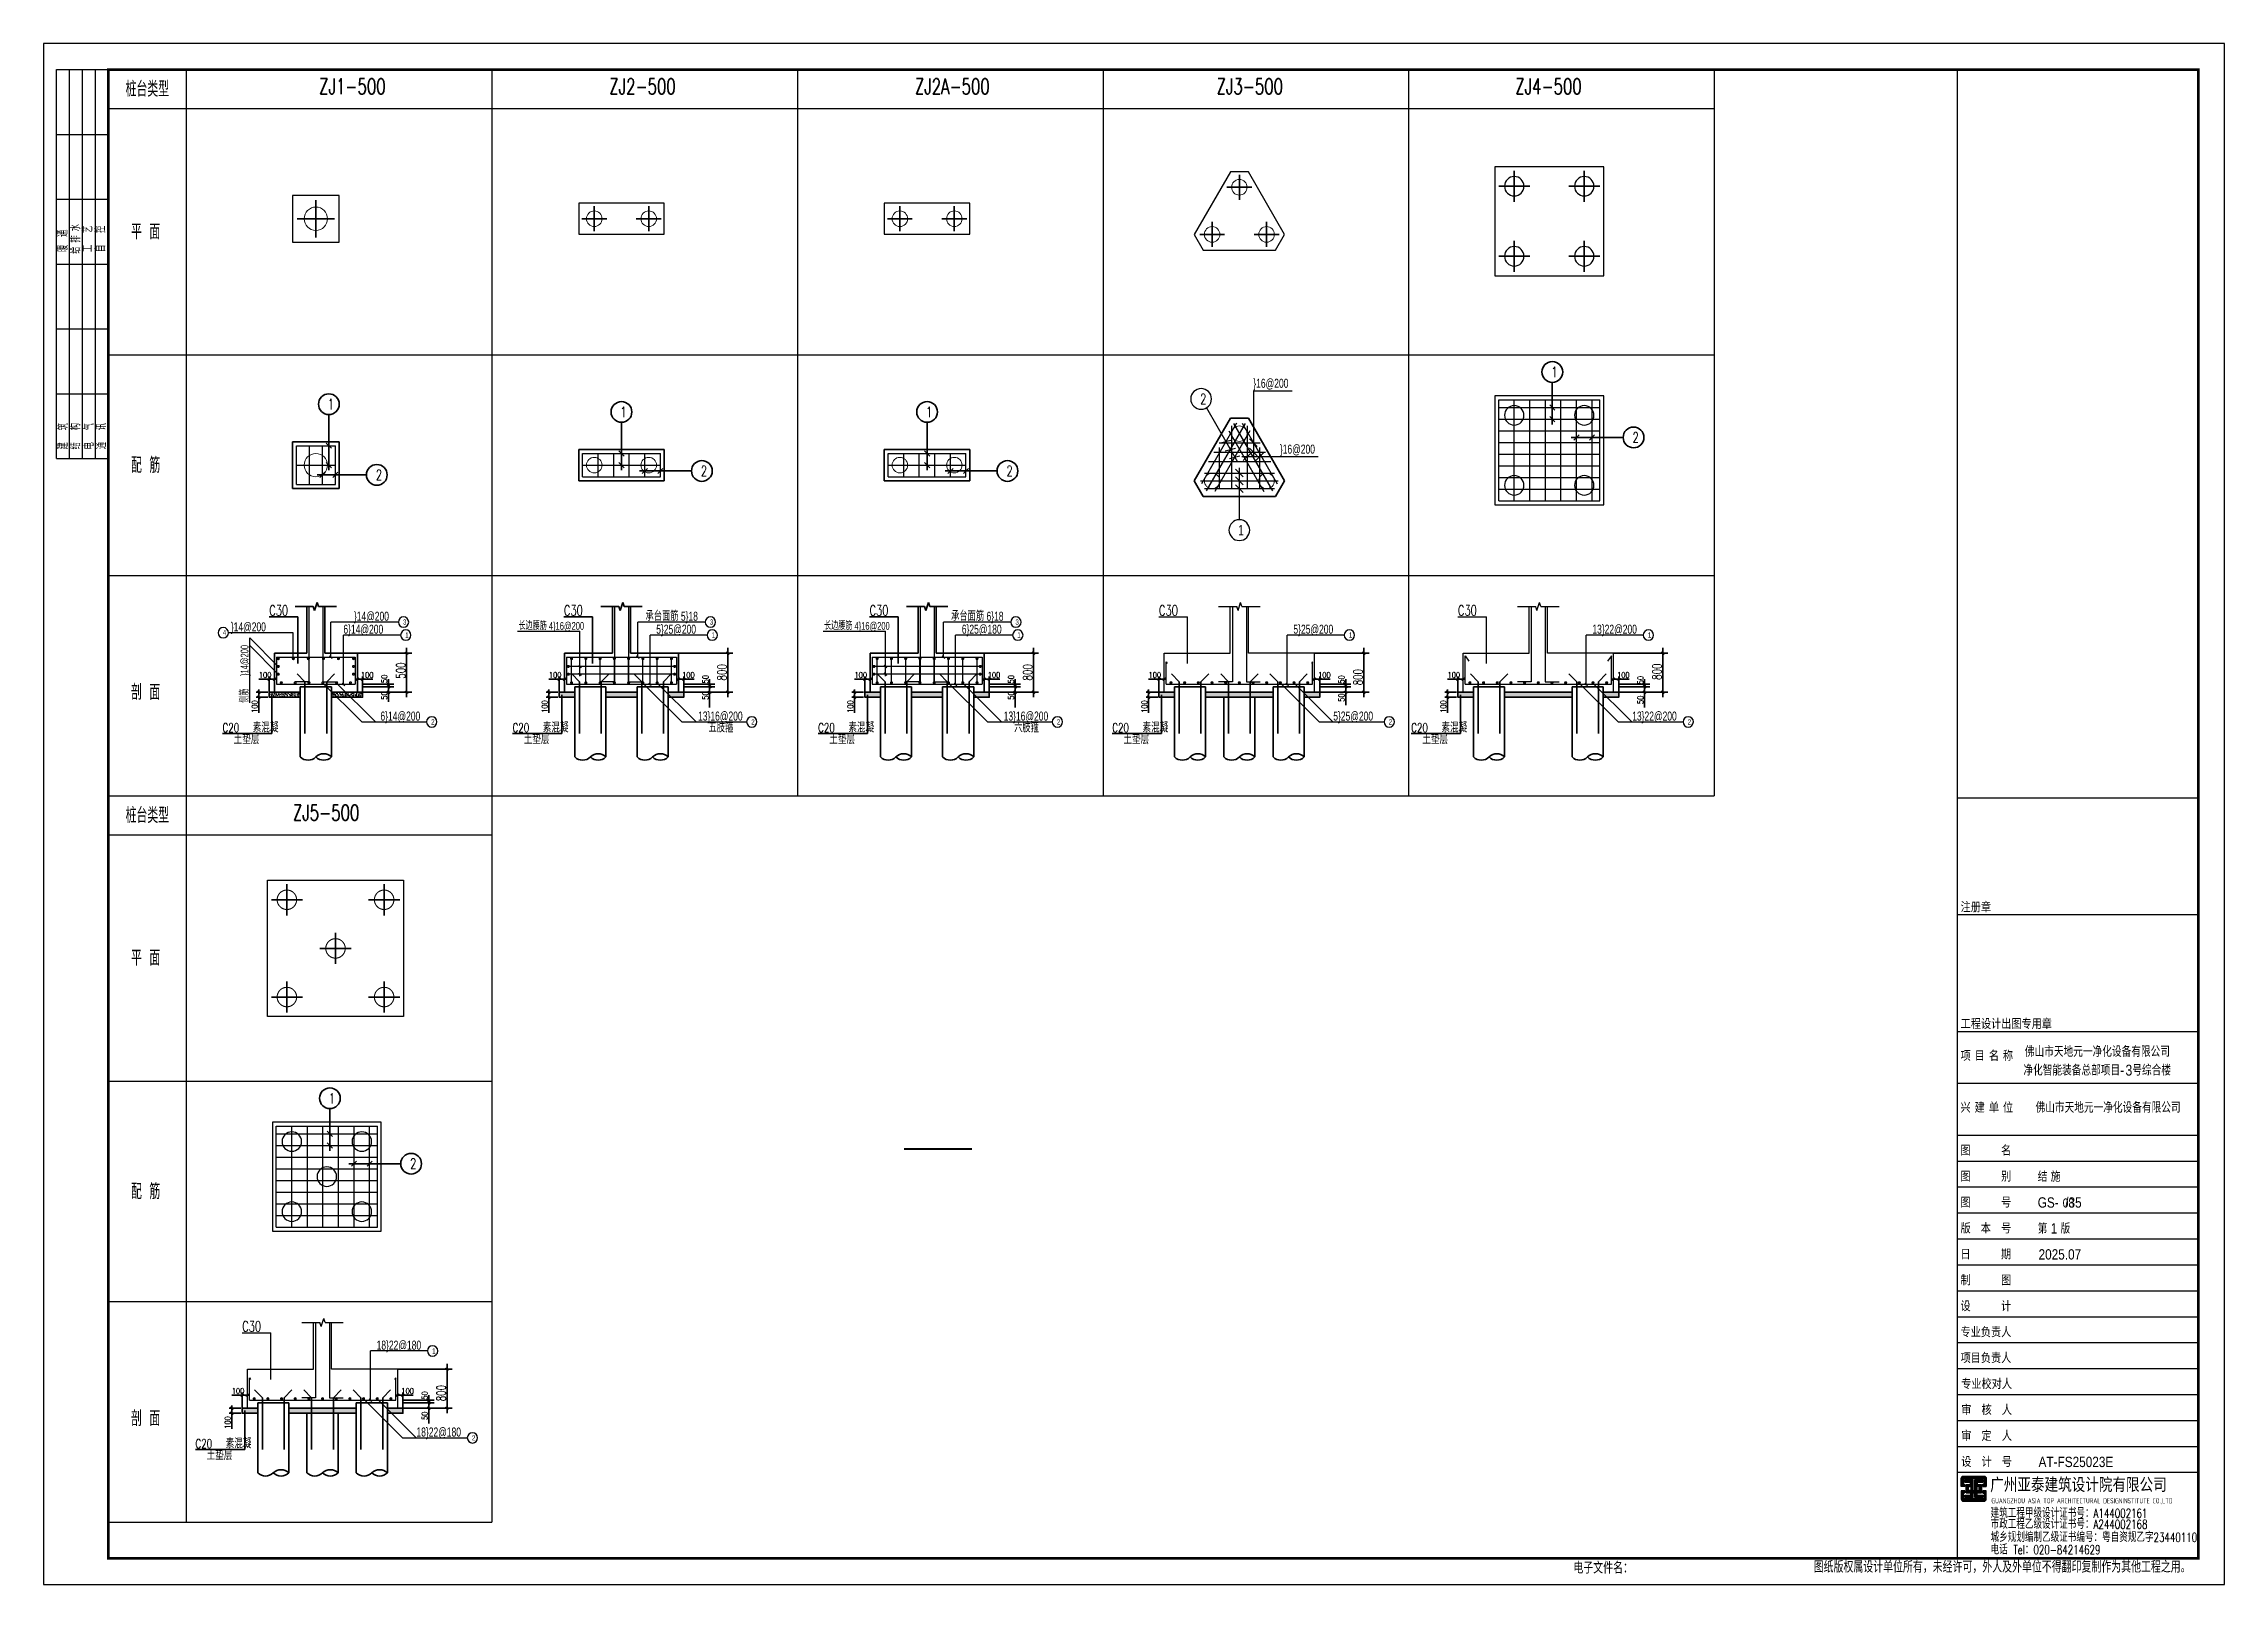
# Model space of a CAD drawing. Extents: x 299218 to 746073, y -331171 to -40619.
# Drawn here: x 430260 to 514360, y -316844 to -257444 of the extents above; entities that cross this region are included whole.
import ezdxf

# ---------------------------------------------------------------- set-up
doc = ezdxf.new("R2010")
doc.units = 0
doc.header["$LTSCALE"] = 1000
doc.header["$MEASUREMENT"] = 0
doc.linetypes.add('短虚线', pattern=[187.5, 125, -62.5])
for name, color, linetype in [('13', 4, 'Continuous'), ('14', 2, 'Continuous'), ('DIM_SYMB', 3, 'Continuous'), ('PUB_TITLE', 4, 'Continuous'), ('剪力墙柱其它', 1, 'Continuous'), ('尺寸', 3, 'Continuous')]:
    doc.layers.add(name, color=color, linetype=linetype)
doc.layers.add('承台', color=32, linetype='Continuous', lineweight=35)
doc.layers.add('桩', color=6, linetype='Continuous', lineweight=18)
doc.styles.add('_HZTXT', font='gs_txt.shx', dxfattribs={"width": 0.8, "bigfont": 'gs_hztxt.shx'})
doc.styles.add('GS_Rein', font='GS_TXT.shx', dxfattribs={"width": 0.7, "bigfont": 'GS_HZTXT.shx'})
doc.styles.add('HT', font='')
doc.styles.add('HZ', font='simplex.shx', dxfattribs={"width": 0.8, "bigfont": 'hztxt.shx'})
doc.styles.add('HZTXT', font='txt.shx', dxfattribs={"bigfont": 'hztxt.shx'})
doc.styles.add('hztxt0', font='romans.shx', dxfattribs={"bigfont": 'gbcbig0.shx'})
doc.styles.get("Standard").update_dxf_attribs({"font": 'gbenor.shx', "bigfont": 'gbcbig.shx'})
doc.styles.add('宋体', font='')
doc.styles.get('HT').set_extended_font_data('SimHei')
doc.styles.get('宋体').set_extended_font_data('SimSun')
pattern_1 = [(50, (-39538.33, -218882.48), (143.452037, -12.550427), [15, -165]), (355, (-39538.33, -218882.48), (-27.750267, 150.438427), [12, -132]), (100.4514, (-39526.38, -218883.53), (115.701876, 137.88791), [12.74804, -140.228422]), (46.1842, (-39538.33, -218842.48), (213.44821, -33.1038), [22.5, -247.5]), (96.6356, (-39520.55, -218845.24), (186.93254, 194.82357), [19.12206, -210.3426]), (351.1842, (-39538.33, -218842.48), (186.93239, 194.82372), [18, -198]), (21, (-39518.33, -218852.48), (119.38141, -80.523778), [15, -165]), (326, (-39518.33, -218852.48), (48.663066, 145.03001), [12, -132]), (71.4514, (-39508.39, -218859.19), (168.044526, 64.5061), [12.74804, -140.228422]), (37.5, (-39538.334, -218882.48), (2.431971, 66.578771), [0, -130.4, 0, -134, 0, -132.5]), (7.5, (-39538.334, -218882.48), (52.613907, 78.882342), [0, -76.4, 0, -127.4, 0, -50.5]), (327.5, (-39582.934, -218882.48), (106.764487, -4.5109743), [0, -50, 0, -156, 0, -207]), (317.5, (-39602.93, -218882.48), (116.637234, 20.020996), [0, -65, 0, -103.6, 0, -147])]

msp = doc.modelspace()

# ---------------------------------------------------------------- texts
at = {"layer": '13', "color": 2, "style": '_HZTXT', "width": 0.85}
msp.add_text('08', height=350, dxfattribs=at).set_placement((508125.7, -302315.3))
at = {"layer": '剪力墙柱其它', "color": 6, "style": 'HZ', "width": 0.7}
for s, p in [('桩台类型', (433420.2, -259493.9)), ('平 面', (433630.2, -264993.9)), ('配 筋', (433630.2, -273993.9)), ('剖 面', (433630.2, -282743.9)), ('桩台类型', (433420.2, -287493.9)), ('平 面', (433630.2, -292993.9)), ('配 筋', (433630.2, -301993.9)), ('剖 面', (433630.2, -310743.9))]:
    msp.add_text(s, height=600, dxfattribs=at).set_placement(p)
at = {"layer": '剪力墙柱其它', "color": 151, "style": 'HZ', "width": 0.7}
for s, p in [('ZJ1-500', (440890.2, -259393.9)), ('ZJ2-500', (452078.2, -259393.9)), ('ZJ2A-500', (463863.5, -259393.9)), ('ZJ3-500', (475495.9, -259393.9)), ('ZJ4-500', (487017.5, -259393.9)), ('ZJ5-500', (439876.1, -287393.9))]:
    msp.add_text(s, height=600, dxfattribs=at).set_placement(p)
at = {"layer": '尺寸', "color": 2, "width": 0.7}
for s, height, style, p in [('}16@200', 350, 'GS_Rein', (476912.2, -270712.7)), ('2', 400, 'HZ', (474859.8, -271342.2)), ('}16@200', 350, 'GS_Rein', (477935.7, -273252.7)), ('1', 400, 'GS_Rein', (476333, -276400.1)), ('}14@200', 350, 'GS_Rein', (437480.2, -280103.9)), ('6}14@200', 350, 'GS_Rein', (441821.9, -280193.9)), ('}14@200', 350, 'GS_Rein', (442225.2, -279693.9)), ('3', 200, 'GS_Rein', (444120.2, -279843.9)), ('承台面筋 5}18', 350, 'GS_Rein', (453471.8, -279693.9)), ('5}25@200', 350, 'GS_Rein', (453885.6, -280193.9)), ('3', 200, 'GS_Rein', (455953.3, -279843.9)), ('承台面筋 6}18', 350, 'GS_Rein', (465257.2, -279693.9)), ('6}25@180', 350, 'GS_Rein', (465670.9, -280193.9)), ('3', 200, 'GS_Rein', (467738.7, -279843.9)), ('5}25@200', 350, 'GS_Rein', (478458.4, -280193.9)), ('13}22@200', 350, 'GS_Rein', (489987.1, -280193.9)), ('4', 200, 'GS_Rein', (437170.2, -280253.9)), ('1', 200, 'GS_Rein', (444206.9, -280343.9)), ('1', 200, 'GS_Rein', (456025.6, -280343.9)), ('1', 200, 'GS_Rein', (467810.9, -280343.9)), ('1', 200, 'GS_Rein', (480598.4, -280343.9)), ('1', 200, 'GS_Rein', (492127.1, -280343.9)), ('6}14@200', 350, 'GS_Rein', (443250.4, -283543.9)), ('13}16@200', 350, 'GS_Rein', (455499.6, -283543.9)), ('13}16@200', 350, 'GS_Rein', (467284.9, -283543.9)), ('5}25@200', 350, 'GS_Rein', (479994.8, -283543.9)), ('13}22@200', 350, 'GS_Rein', (491523.4, -283543.9)), ('2', 200, 'GS_Rein', (445206.9, -283693.9)), ('五肢箍', 350, 'GS_Rein', (455900.6, -283993.9)), ('2', 200, 'GS_Rein', (457550.6, -283693.9)), ('六肢箍', 350, 'GS_Rein', (467685.9, -283993.9)), ('2', 200, 'GS_Rein', (469335.9, -283693.9)), ('2', 200, 'GS_Rein', (482134.8, -283693.9)), ('2', 200, 'GS_Rein', (493663.4, -283693.9)), ('18}22@180', 350, 'GS_Rein', (443102.4, -307795.9)), ('1', 200, 'GS_Rein', (445242.4, -307945.9)), ('18}22@180', 350, 'GS_Rein', (444638.7, -311145.9)), ('2', 200, 'GS_Rein', (446778.7, -311295.9))]:
    msp.add_text(s, height=height, dxfattribs=dict(at, style=style)).set_placement(p)
at = {"layer": '尺寸', "style": 'GS_Rein', "width": 0.7}
for p in [(448573.2, -280041.4), (460358.6, -280041.4)]:
    msp.add_text('长边腰筋 4}16@200', height=300, rotation=359.999998, dxfattribs=at).set_placement(p)
at = {"layer": '尺寸', "color": 2, "style": 'GS_Rein', "width": 0.7}
for s, p in [('}14@200', (438160.2, -281823.9)), ('侧筋', (438160.2, -282853.9))]:
    msp.add_text(s, height=300, rotation=89.999998, dxfattribs=at).set_placement(p)
at = {"layer": '承台', "color": 2, "style": 'HZ', "width": 0.7}
for s, height, p in [('1', 400, (488402.4, -270303.5)), ('1', 400, (441220.2, -271543.9)), ('1', 400, (452505.6, -271843.9)), ('1', 400, (464290.9, -271843.9)), ('2', 400, (491534.2, -272826.4)), ('2', 400, (443070.2, -274268.9)), ('2', 400, (455605.6, -274118.9)), ('2', 400, (467390.9, -274118.9)), ('C30', 400, (438960.2, -279493.9)), ('C30', 400, (450324.6, -279493.9)), ('C30', 400, (462109.9, -279493.9)), ('C30', 400, (473273, -279493.9)), ('C30', 400, (484801.6, -279493.9)), ('100', 220, (438560.2, -281893.9)), ('100', 220, (442498.2, -281893.9)), ('100', 220, (449745.6, -281893.9)), ('100', 220, (454883.6, -281893.9)), ('100', 220, (461530.9, -281893.9)), ('100', 220, (466668.9, -281893.9)), ('100', 220, (472873, -281893.9)), ('100', 220, (479411, -281893.9)), ('100', 220, (484401.6, -281893.9)), ('100', 220, (490939.6, -281893.9)), ('C20', 350, (437160.2, -283993.9)), ('土垫层', 350, (437590.2, -284443.9)), ('素混凝', 350, (438325.2, -283993.9)), ('C20', 350, (448345.6, -283993.9)), ('土垫层', 350, (448775.6, -284443.9)), ('素混凝', 350, (449510.6, -283993.9)), ('C20', 350, (460130.9, -283993.9)), ('土垫层', 350, (460560.9, -284443.9)), ('素混凝', 350, (461295.9, -283993.9)), ('C20', 350, (471473, -283993.9)), ('土垫层', 350, (471903, -284443.9)), ('素混凝', 350, (472638, -283993.9)), ('C20', 350, (483001.6, -283993.9)), ('土垫层', 350, (483431.6, -284443.9)), ('素混凝', 350, (484166.6, -283993.9)), ('1', 400, (441261, -298303.5)), ('2', 400, (444392.8, -300826.4)), ('C30', 400, (437916.9, -307095.9)), ('100', 220, (437516.9, -309495.9)), ('100', 220, (444054.9, -309495.9)), ('C20', 350, (436116.9, -311595.9)), ('土垫层', 350, (436546.9, -312045.9)), ('素混凝', 350, (437281.9, -311595.9))]:
    msp.add_text(s, height=height, dxfattribs=at).set_placement(p)
for s, height, p in [('500', 350, (444210.2, -281929.4)), ('800', 350, (456595.6, -281997.7)), ('800', 350, (468380.9, -281997.7)), ('800', 350, (481123, -282183.9)), ('800', 350, (492651.6, -281972.7)), ('50', 220, (443510.2, -282095.4)), ('50', 220, (443510.2, -282737.8)), ('50', 220, (455895.6, -282109.8)), ('50', 220, (455895.6, -282737.8)), ('50', 220, (467680.9, -282109.8)), ('50', 220, (467680.9, -282737.8)), ('50', 220, (480423, -282117.7)), ('50', 220, (480423, -282816.4)), ('50', 220, (491951.6, -282143.9)), ('100', 220, (438510.2, -283243.9)), ('100', 220, (449695.6, -283243.9)), ('100', 220, (461480.9, -283243.9)), ('100', 220, (472823, -283243.9)), ('100', 220, (484351.6, -283243.9)), ('50', 220, (491951.6, -282905.9)), ('50', 220, (445066.9, -309719.7)), ('800', 350, (445766.9, -309785.9)), ('50', 220, (445066.9, -310507.9)), ('100', 220, (437466.9, -310845.9))]:
    msp.add_text(s, height=height, rotation=89.999998, dxfattribs=at).set_placement(p)

# ---------------------------------------------------------------- blocks, each defined once
blk = doc.blocks.new('ff3r1')
at = {"layer": '14'}
h = blk.add_hatch(dxfattribs=at)
h.set_pattern_fill('ANSI31', color=256, scale=100, angle=135, style=0)
h.set_pattern_definition([(180, (286884.816, -393861.706), (-3e-15, -12.5), [])])
edge = h.paths.add_edge_path()
edge.add_line((504349, -312989), (504349, -313071))
edge.add_line((504349, -313071), (504209, -313071))
edge.add_line((504209, -313071), (504209, -312760))
edge.add_arc((504299, -312760), 90, 90, 180, ccw=False)
edge.add_line((504299, -312670), (505089, -312670))
edge.add_arc((505089, -312760), 90, 0, 90, ccw=False)
edge.add_line((505179, -312760), (505179, -313076))
edge.add_line((505179, -313076), (505049, -313076))
edge.add_line((505049, -313076), (505049, -312982))
edge.add_line((505049, -312982), (505078, -312982))
edge.add_line((505078, -312982), (505092, -312982))
edge.add_line((505092, -312982), (505092, -312770))
edge.add_line((505092, -312770), (504305, -312770))
edge.add_line((504305, -312770), (504305, -312989))
edge.add_line((504305, -312989), (504349, -312989))
h.paths.add_polyline_path([(504731, -313222), (504731, -312814), (505039, -312814), (505039, -312902), (504825, -312902), (504825, -312989), (504998, -312989), (504998, -313319), (504818, -313319), (504818, -313402), (505041, -313402), (505041, -313479), (504732, -313479), (504732, -313318), (504663, -313318), (504663, -313479), (504355, -313479), (504355, -313402), (504577, -313402), (504577, -313319), (504397, -313319), (504397, -312989), (504570, -312989), (504570, -312902), (504356, -312902), (504356, -312814), (504664, -312814), (504664, -313222)])
h.paths.add_polyline_path([(504487, -313072), (504584, -313072), (504584, -313228), (504487, -313228)], flags=16)
h.paths.add_polyline_path([(504909, -313072), (504811, -313072), (504811, -313228), (504909, -313228)], flags=16)
edge = h.paths.add_edge_path()
edge.add_line((504349, -313319), (504349, -313237))
edge.add_line((504349, -313237), (504209, -313237))
edge.add_line((504209, -313237), (504209, -313548))
edge.add_arc((504299, -313548), 90, 180, 270)
edge.add_line((504299, -313638), (505089, -313638))
edge.add_arc((505089, -313548), 90, 270, 360)
edge.add_line((505179, -313548), (505179, -313232))
edge.add_line((505179, -313232), (505049, -313232))
edge.add_line((505049, -313232), (505049, -313326))
edge.add_line((505049, -313326), (505078, -313326))
edge.add_line((505078, -313326), (505092, -313326))
edge.add_line((505092, -313326), (505092, -313538))
edge.add_line((505092, -313538), (504305, -313538))
edge.add_line((504305, -313538), (504305, -313319))
edge.add_line((504305, -313319), (504349, -313319))
for p, q in [((504060, -286524), (504060, -315844)), ((504060, -286524), (513360, -286524)), ((504060, -291024), (513360, -291024)), ((504060, -295524), (513360, -295524)), ((504060, -297524), (513360, -297524)), ((504060, -299524), (513360, -299524)), ((504060, -300524), (513360, -300524)), ((504060, -301524), (513360, -301524)), ((504060, -302524), (513360, -302524)), ((504060, -303524), (513360, -303524)), ((504060, -304524), (513360, -304524)), ((504060, -305524), (513360, -305524)), ((504060, -306524), (513360, -306524)), ((504060, -307524), (513360, -307524)), ((504060, -308524), (513360, -308524)), ((504060, -309524), (513360, -309524)), ((504060, -310524), (513360, -310524)), ((504060, -311524), (513360, -311524)), ((504060, -312524), (513360, -312524)), ((504060, -312524), (513360, -312524))]:
    blk.add_line(p, q, dxfattribs=at)
for points in [[(504060, -315844), (513360, -315844), (513360, -258444), (504060, -258444)], [(504487, -313072), (504584, -313072), (504584, -313228), (504487, -313228)], [(504909, -313072), (504811, -313072), (504811, -313228), (504909, -313228)]]:
    blk.add_lwpolyline(points, close=True, dxfattribs=at)
for points in [[(504349, -312989), (504349, -313071), (504209, -313071), (504209, -312760, -0.414214), (504299, -312670), (505089, -312670, -0.414214), (505179, -312760), (505179, -313076), (505049, -313076), (505049, -312982), (505078, -312982), (505092, -312982), (505092, -312770), (504305, -312770), (504305, -312989)], [(504349, -313319), (504349, -313237), (504209, -313237), (504209, -313548, 0.414214), (504299, -313638), (505089, -313638, 0.414214), (505179, -313548), (505179, -313232), (505049, -313232), (505049, -313326), (505078, -313326), (505092, -313326), (505092, -313538), (504305, -313538), (504305, -313319)]]:
    blk.add_lwpolyline(points, format="xyb", close=True, dxfattribs=at)
blk.add_lwpolyline([(504731, -313222), (504731, -313222), (504731, -312814), (505039, -312814), (505039, -312902), (504825, -312902), (504825, -312989), (504998, -312989), (504998, -313319), (504818, -313319), (504818, -313402), (505041, -313402), (505041, -313479), (504732, -313479), (504732, -313318), (504663, -313318), (504663, -313479), (504355, -313479), (504355, -313402), (504577, -313402), (504577, -313319), (504397, -313319), (504397, -312989), (504570, -312989), (504570, -312902), (504356, -312902), (504356, -312814), (504664, -312814), (504664, -313222), (504731, -313222)], dxfattribs=at)
at = {"layer": '13', "color": 7, "style": '_HZTXT', "width": 0.85}
for s, height, p in [('净化智能装备总部项目-', 417.91, (506610, -297228)), ('佛山市天地元一净化设备有限公司', 417.91, (506667, -296508)), ('3号综合楼', 417.9, (510545, -297228)), ('佛山市天地元一净化设备有限公司', 417.91, (507078, -298665)), ('结 施', 400, (507162, -301321)), ('GS-  /35', 400, (507162, -302321)), ('第 1 版', 400, (507162, -303321)), ('2025.07', 400, (507194, -304322)), ('AT-FS25023E', 400, (507194, -312322))]:
    blk.add_text(s, height=height, dxfattribs=at).set_placement(p)
at = {"layer": '13', "style": 'HZTXT', "width": 0.7}
for s, p in [('建筑工程甲级设计证书号：A144002161', (505345, -314276)), ('市政工程乙级设计证书号：A244002168', (505345, -314700)), ('城乡规划编制乙级证书编号：粤自资规乙字23440110', (505345, -315205)), ('电话 Tel：020-84214629', (505345, -315685))]:
    blk.add_text(s, height=350, rotation=359.99972, dxfattribs=at).set_placement(p)
at = {"layer": '14'}
for s, height, style, width, p in [('注册章', 350, '宋体', 0.82, (504188, -290895)), ('工程设计出图专用章', 350, '宋体', 0.82, (504188, -295395)), ('项', 350, '宋体', 0.82, (504184, -296624)), ('目', 350, '宋体', 0.82, (504728, -296624)), ('名', 350, '宋体', 0.82, (505279, -296624)), ('称', 350, '宋体', 0.82, (505819, -296624)), ('兴', 350, '宋体', 0.82, (504184, -298624)), ('建', 350, '宋体', 0.82, (504728, -298624)), ('单', 350, '宋体', 0.82, (505279, -298624)), ('位', 350, '宋体', 0.82, (505819, -298624)), ('图      名', 350, '宋体', 0.82, (504184, -300278)), ('图      别', 350, '宋体', 0.82, (504184, -301278)), ('图      号', 350, '宋体', 0.82, (504184, -302278)), ('版  本  号', 350, '宋体', 0.82, (504184, -303278)), ('日      期', 350, '宋体', 0.82, (504184, -304278)), ('制      图', 350, '宋体', 0.82, (504184, -305278)), ('设      计', 350, '宋体', 0.82, (504184, -306278)), ('专业负责人', 350, '宋体', 0.82, (504184, -307278)), ('项目负责人', 350, '宋体', 0.82, (504184, -308278)), ('专业校对人', 350, '宋体', 0.82, (504212, -309278, -24845)), ('审  核  人', 350, '宋体', 0.82, (504212, -310278, -24845)), ('审  定  人', 350, '宋体', 0.82, (504212, -311278, -24845)), ('设  计  号', 350, '宋体', 0.82, (504212, -312278, -24845)), ('广州亚泰建筑设计院有限公司', 480, 'HT', 0.8, (505328, -313232))]:
    blk.add_text(s, height=height, dxfattribs=dict(at, style=style, width=width)).set_placement(p)
at = {"layer": '14', "width": 0.8}
blk.add_text('GUANGZHOU ASIA TOP ARCHITECTURAL DESIGNINSTITUTE CO.,LTD', height=198, rotation=359.99972, dxfattribs=at).set_placement((505373, -313720, -24845))
at = {"layer": '14', "style": 'hztxt0'}
for s, p in [('电子文件名：', (489256, -316428)), ('图纸版权属设计单位所有，未经许可，外人及外单位不得翻印复制作为其他工程之用。', (498522, -316392))]:
    blk.add_text(s, height=450, rotation=359.99972, dxfattribs=at).set_placement(p)
blk = doc.blocks.new('$titleblk$00000095')
for p, q in [((-150, 20), (-150, 0)), ((-150, 20), (0, 20)), ((-125, 20), (-125, 0)), ((-100, 20), (-100, 0)), ((-75, 20), (-75, 0)), ((-75, 20), (-75, 0)), ((-50, 20), (-50, 0)), ((-25, 20), (-25, 0)), ((0, 20), (0, 0)), ((-150, 15), (-75, 15)), ((-150, 10), (-75, 10)), ((-75, 15), (0, 15)), ((-75, 10), (0, 10)), ((-150, 5), (-75, 5)), ((-75, 5), (0, 5))]:
    blk.add_line(p, q)
at = {"width": 0.8}
for s, p in [('建   筑', (-146.45, 15.65)), ('暖  通', (-70.35, 15.73)), ('结   构', (-146.45, 10.91)), ('电   气', (-146.45, 5.65)), ('给 排 水', (-71.03, 10.9)), ('工   艺', (-70.35, 6.13)), ('通   讯', (-146.45, 0.88)), ('自   控', (-70.35, 1.24))]:
    blk.add_text(s, height=3.509, dxfattribs=at).set_placement(p)

# ---------------------------------------------------------------- hatches: boundary and pattern name
h = msp.add_hatch()
h.set_pattern_fill('混凝土', color=251, scale=20, style=0)
h.set_pattern_definition(pattern_1)
h.paths.add_polyline_path([(438960.2, -282443.9), (440160.2, -282443.9), (440160.2, -282643.9), (438960.2, -282643.9)])
h = msp.add_hatch()
h.set_pattern_fill('混凝土', color=251, scale=20, style=0)
h.set_pattern_definition(pattern_1)
h.paths.add_polyline_path([(441360.2, -282443.9), (442560.2, -282443.9), (442560.2, -282643.9), (441360.2, -282643.9)])
h = msp.add_hatch()
h.set_pattern_fill('混凝土', color=251, scale=20, style=0)
h.set_pattern_definition([(50, (-49752.98, -218882.48), (143.452037, -12.550427), [15, -165]), (355, (-49752.98, -218882.48), (-27.750267, 150.438427), [12, -132]), (100.4514, (-49741.03, -218883.53), (115.701876, 137.88791), [12.74804, -140.228422]), (46.1842, (-49752.98, -218842.48), (213.44821, -33.1038), [22.5, -247.5]), (96.6356, (-49735.2, -218845.24), (186.93254, 194.82357), [19.12206, -210.3426]), (351.1842, (-49752.98, -218842.48), (186.93239, 194.82372), [18, -198]), (21, (-49732.98, -218852.48), (119.38141, -80.523778), [15, -165]), (326, (-49732.98, -218852.48), (48.663066, 145.03001), [12, -132]), (71.4514, (-49723.03, -218859.19), (168.044526, 64.5061), [12.74804, -140.228422]), (37.5, (-49752.98, -218882.48), (2.431971, 66.578771), [0, -130.4, 0, -134, 0, -132.5]), (7.5, (-49752.98, -218882.48), (52.613907, 78.882342), [0, -76.4, 0, -127.4, 0, -50.5]), (327.5, (-49797.58, -218882.48), (106.764487, -4.5109743), [0, -50, 0, -156, 0, -207]), (317.5, (-49817.58, -218882.48), (116.637234, 20.020996), [0, -65, 0, -103.6, 0, -147])])
h.paths.add_polyline_path([(454345.6, -282443.9), (454945.6, -282443.9), (454945.6, -282643.9), (454345.6, -282643.9)])
h.paths.add_polyline_path([(451945.6, -282443.9), (453145.6, -282443.9), (453145.6, -282643.9), (451945.6, -282643.9)])
h.paths.add_polyline_path([(450145.6, -282443.9), (450745.6, -282443.9), (450745.6, -282643.9), (450145.6, -282643.9)])
h = msp.add_hatch()
h.set_pattern_fill('混凝土', color=251, scale=20, style=0)
h.set_pattern_definition([(50, (-37967.63, -218882.48), (143.452037, -12.550427), [15, -165]), (355, (-37967.63, -218882.48), (-27.750267, 150.438427), [12, -132]), (100.4514, (-37955.68, -218883.53), (115.701876, 137.88791), [12.74804, -140.228422]), (46.1842, (-37967.63, -218842.48), (213.44821, -33.1038), [22.5, -247.5]), (96.6356, (-37949.84, -218845.24), (186.93254, 194.82357), [19.12206, -210.3426]), (351.1842, (-37967.63, -218842.48), (186.93239, 194.82372), [18, -198]), (21, (-37947.63, -218852.48), (119.38141, -80.523778), [15, -165]), (326, (-37947.63, -218852.48), (48.663066, 145.03001), [12, -132]), (71.4514, (-37937.68, -218859.19), (168.044526, 64.5061), [12.74804, -140.228422]), (37.5, (-37967.63, -218882.48), (2.431971, 66.578771), [0, -130.4, 0, -134, 0, -132.5]), (7.5, (-37967.63, -218882.48), (52.613907, 78.882342), [0, -76.4, 0, -127.4, 0, -50.5]), (327.5, (-38012.23, -218882.48), (106.764487, -4.5109743), [0, -50, 0, -156, 0, -207]), (317.5, (-38032.23, -218882.48), (116.637234, 20.020996), [0, -65, 0, -103.6, 0, -147])])
h.paths.add_polyline_path([(466130.9, -282443.9), (466730.9, -282443.9), (466730.9, -282643.9), (466130.9, -282643.9)])
h.paths.add_polyline_path([(463730.9, -282443.9), (464930.9, -282443.9), (464930.9, -282643.9), (463730.9, -282643.9)])
h.paths.add_polyline_path([(461930.9, -282443.9), (462530.9, -282443.9), (462530.9, -282643.9), (461930.9, -282643.9)])
h = msp.add_hatch()
h.set_pattern_fill('混凝土', color=251, scale=20, style=0)
h.set_pattern_definition([(50, (-25925.56, -190382.48), (143.452037, -12.550427), [15, -165]), (355, (-25925.56, -190382.48), (-27.750267, 150.438427), [12, -132]), (100.4514, (-25913.61, -190383.53), (115.701876, 137.88791), [12.74804, -140.228422]), (46.1842, (-25925.56, -190342.48), (213.44821, -33.1038), [22.5, -247.5]), (96.6356, (-25907.77, -190345.24), (186.93254, 194.82357), [19.12206, -210.3426]), (351.1842, (-25925.56, -190342.48), (186.93239, 194.82372), [18, -198]), (21, (-25905.56, -190352.48), (119.38141, -80.523778), [15, -165]), (326, (-25905.56, -190352.48), (48.663066, 145.03001), [12, -132]), (71.4514, (-25895.61, -190359.19), (168.044526, 64.5061), [12.74804, -140.228422]), (37.5, (-25925.56, -190382.48), (2.431971, 66.578771), [0, -130.4, 0, -134, 0, -132.5]), (7.5, (-25925.56, -190382.48), (52.613907, 78.882342), [0, -76.4, 0, -127.4, 0, -50.5]), (327.5, (-25970.16, -190382.48), (106.764487, -4.5109743), [0, -50, 0, -156, 0, -207]), (317.5, (-25990.16, -190382.48), (116.637234, 20.020996), [0, -65, 0, -103.6, 0, -147])])
h.paths.add_polyline_path([(473273, -282443.9), (473873, -282443.9), (473873, -282643.9), (473273, -282643.9)])
h.paths.add_polyline_path([(475073, -282443.9), (477673, -282443.9), (477673, -282643.9), (475073, -282643.9)])
h.paths.add_polyline_path([(478873, -282443.9), (479473, -282443.9), (479473, -282643.9), (478873, -282643.9)])
h = msp.add_hatch()
h.set_pattern_fill('混凝土', color=251, scale=20, style=0)
h.set_pattern_definition([(50, (-14396.92, -190382.48), (143.452037, -12.550427), [15, -165]), (355, (-14396.92, -190382.48), (-27.750267, 150.438427), [12, -132]), (100.4514, (-14384.97, -190383.53), (115.701876, 137.88791), [12.74804, -140.228422]), (46.1842, (-14396.92, -190342.48), (213.44821, -33.1038), [22.5, -247.5]), (96.6356, (-14379.14, -190345.24), (186.93254, 194.82357), [19.12206, -210.3426]), (351.1842, (-14396.92, -190342.48), (186.93239, 194.82372), [18, -198]), (21, (-14376.92, -190352.48), (119.38141, -80.523778), [15, -165]), (326, (-14376.92, -190352.48), (48.663066, 145.03001), [12, -132]), (71.4514, (-14366.98, -190359.19), (168.044526, 64.5061), [12.74804, -140.228422]), (37.5, (-14396.924, -190382.48), (2.431971, 66.578771), [0, -130.4, 0, -134, 0, -132.5]), (7.5, (-14396.924, -190382.48), (52.613907, 78.882342), [0, -76.4, 0, -127.4, 0, -50.5]), (327.5, (-14441.524, -190382.48), (106.764487, -4.5109743), [0, -50, 0, -156, 0, -207]), (317.5, (-14461.52, -190382.48), (116.637234, 20.020996), [0, -65, 0, -103.6, 0, -147])])
h.paths.add_polyline_path([(484801.6, -282443.9), (485401.6, -282443.9), (485401.6, -282643.9), (484801.6, -282643.9)])
h.paths.add_polyline_path([(486601.6, -282443.9), (489201.6, -282443.9), (489201.6, -282643.9), (486601.6, -282643.9)])
h.paths.add_polyline_path([(490401.6, -282443.9), (491001.6, -282443.9), (491001.6, -282643.9), (490401.6, -282643.9)])
h = msp.add_hatch()
h.set_pattern_fill('混凝土', color=251, scale=20, style=0)
h.set_pattern_definition([(50, (-61281.62, -217984.49), (143.452037, -12.550427), [15, -165]), (355, (-61281.62, -217984.49), (-27.750267, 150.438427), [12, -132]), (100.4514, (-61269.67, -217985.54), (115.701876, 137.88791), [12.74804, -140.228422]), (46.1842, (-61281.62, -217944.49), (213.44821, -33.1038), [22.5, -247.5]), (96.6356, (-61263.83, -217947.25), (186.93254, 194.82357), [19.12206, -210.3426]), (351.1842, (-61281.62, -217944.5), (186.93239, 194.82372), [18, -198]), (21, (-61261.62, -217954.49), (119.38141, -80.523778), [15, -165]), (326, (-61261.62, -217954.49), (48.663066, 145.03001), [12, -132]), (71.4514, (-61251.67, -217961.2), (168.044526, 64.5061), [12.74804, -140.228422]), (37.5, (-61281.62, -217984.49), (2.431971, 66.578771), [0, -130.4, 0, -134, 0, -132.5]), (7.5, (-61281.62, -217984.49), (52.613907, 78.882342), [0, -76.4, 0, -127.4, 0, -50.5]), (327.5, (-61326.22, -217984.49), (106.764487, -4.5109743), [0, -50, 0, -156, 0, -207]), (317.5, (-61346.22, -217984.49), (116.637234, 20.020996), [0, -65, 0, -103.6, 0, -147])])
h.paths.add_polyline_path([(437916.9, -310045.9), (438516.9, -310045.9), (438516.9, -310245.9), (437916.9, -310245.9)])
h.paths.add_polyline_path([(439716.9, -310045.9), (442316.9, -310045.9), (442316.9, -310245.9), (439716.9, -310245.9)])
h.paths.add_polyline_path([(443516.9, -310045.9), (444116.9, -310045.9), (444116.9, -310245.9), (443516.9, -310245.9)])

# ---------------------------------------------------------------- linework, layer by layer
at = {"layer": 'DIM_SYMB', "const_width": 70}
msp.add_lwpolyline([(463445.9, -300059.7), (466061.5, -300059.7)], dxfattribs=at)
at = {"layer": 'PUB_TITLE'}
msp.add_lwpolyline([(430260.2, -316843.9), (514360.2, -316843.9), (514360.2, -257443.9), (430260.2, -257443.9)], close=True, dxfattribs=at)
at = {"layer": 'PUB_TITLE', "const_width": 100}
msp.add_lwpolyline([(432760.2, -315843.9), (513360.2, -315843.9), (513360.2, -258443.9), (432760.2, -258443.9)], close=True, dxfattribs=at)
at = {"layer": '剪力墙柱其它', "color": 6}
for p, q in [((435760.2, -258443.9), (435760.2, -314443.9)), ((447545.6, -258443.9), (447545.6, -314443.9)), ((459330.9, -258443.9), (459330.9, -286443.9)), ((471116.3, -258443.9), (471116.3, -286443.9)), ((482901.6, -258443.9), (482901.6, -286443.9)), ((494687, -258443.9), (494687, -286443.9)), ((432760.2, -259943.9), (494687, -259943.9)), ((476026.6, -262381.4), (474630.2, -264800.1)), ((476719.4, -262381.4), (476026.6, -262381.4)), ((478115.8, -264800.1), (476719.4, -262381.4)), ((441660.2, -263293.9), (439860.2, -263293.9)), ((439860.2, -263293.9), (439860.2, -265093.9)), ((441660.2, -265093.9), (441660.2, -263293.9)), ((454195.6, -263593.9), (450895.6, -263593.9)), ((450895.6, -263593.9), (450895.6, -264793.9)), ((454195.6, -264793.9), (454195.6, -263593.9)), ((465980.9, -263593.9), (462680.9, -263593.9)), ((462680.9, -263593.9), (462680.9, -264793.9)), ((465980.9, -264793.9), (465980.9, -263593.9)), ((450895.6, -264793.9), (454195.6, -264793.9)), ((462680.9, -264793.9), (465980.9, -264793.9)), ((474630.2, -264800.1), (474976.6, -265400.1)), ((477769.4, -265400.1), (478115.8, -264800.1)), ((439860.2, -265093.9), (441660.2, -265093.9)), ((474976.6, -265400.1), (477769.4, -265400.1)), ((432760.2, -269443.9), (494687, -269443.9)), ((486374.2, -275073.9), (486374.2, -271173.9)), ((486374.2, -271173.9), (490274.2, -271173.9)), ((486374.2, -271473.8), (490274.2, -271473.8)), ((486974.2, -275073.9), (486974.2, -271173.9)), ((487574.2, -275073.9), (487574.2, -271173.9)), ((488174.2, -275073.9), (488174.2, -271173.9)), ((488774.2, -275073.9), (488774.2, -271173.9)), ((489374.2, -275073.9), (489374.2, -271173.9)), ((489974.2, -275073.9), (489974.2, -271173.9)), ((490274.2, -275073.9), (490274.2, -271173.9)), ((476263.2, -272071.6), (474913.2, -274409.9)), ((476598, -272091.7), (475098, -274689.8)), ((476782.8, -272371.6), (475432.8, -274709.9)), ((475963.2, -272371.6), (477313.2, -274709.9)), ((476073, -272181.4), (476073, -274604.1)), ((476148, -272091.7), (477648, -274689.8)), ((476482.8, -272071.6), (477832.8, -274409.9)), ((476673, -272181.4), (476673, -274604.1)), ((486374.2, -271923.8), (490274.2, -271923.8)), ((486374.2, -272373.8), (490274.2, -272373.8)), ((440010.2, -274443.9), (440010.2, -272943.9)), ((440010.2, -272943.9), (441510.2, -272943.9)), ((440510.2, -274443.9), (440510.2, -272943.9)), ((441010.2, -274443.9), (441010.2, -272943.9)), ((441510.2, -274443.9), (441510.2, -272943.9)), ((451045.6, -274143.9), (451045.6, -273243.9)), ((451045.6, -273243.9), (454045.6, -273243.9)), ((451645.6, -274143.9), (451645.6, -273243.9)), ((452245.6, -274143.9), (452245.6, -273243.9)), ((452845.6, -274143.9), (452845.6, -273243.9)), ((453445.6, -274143.9), (453445.6, -273243.9)), ((454045.6, -274143.9), (454045.6, -273243.9)), ((462830.9, -274143.9), (462830.9, -273243.9)), ((462830.9, -273243.9), (465830.9, -273243.9)), ((463430.9, -274143.9), (463430.9, -273243.9)), ((464030.9, -274143.9), (464030.9, -273243.9)), ((464630.9, -274143.9), (464630.9, -273243.9)), ((465230.9, -274143.9), (465230.9, -273243.9)), ((465830.9, -274143.9), (465830.9, -273243.9)), ((475385.4, -273188.7), (477382.1, -273188.7)), ((475593, -273012.8), (475593, -274602.1)), ((475593.2, -272828.7), (477174.2, -272828.7)), ((477153, -273012.8), (477153, -274604.1)), ((486374.2, -272823.8), (490274.2, -272823.8)), ((486374.2, -273273.8), (490274.2, -273273.8)), ((440010.2, -273693.9), (441510.2, -273693.9)), ((451045.6, -273693.9), (454045.6, -273693.9)), ((451045.6, -274143.9), (454045.6, -274143.9)), ((462830.9, -273693.9), (465830.9, -273693.9)), ((462830.9, -274143.9), (465830.9, -274143.9)), ((475023, -274000.1), (477723, -274000.1)), ((475177.5, -273548.7), (477589.9, -273548.7)), ((486374.2, -273723.8), (490274.2, -273723.8)), ((440010.2, -274443.9), (441510.2, -274443.9)), ((474873, -274300.1), (477873, -274300.1)), ((475023, -274600.1), (477723, -274600.1)), ((486374.2, -274173.9), (490274.2, -274173.9)), ((486374.2, -274623.9), (490274.2, -274623.9)), ((486374.2, -275073.9), (490274.2, -275073.9)), ((432760.2, -277943.9), (494687, -277943.9)), ((440490.2, -279143.9), (440490.2, -282043.9)), ((441030.2, -279143.9), (441030.2, -282043.9)), ((452275.6, -279143.9), (452275.6, -282043.9)), ((452815.6, -279143.9), (452815.6, -282043.9)), ((464060.9, -279143.9), (464060.9, -282043.9)), ((464600.9, -279143.9), (464600.9, -282043.9)), ((476103, -279143.9), (476103, -282043.9)), ((476643, -279143.9), (476643, -282043.9)), ((487631.6, -279143.9), (487631.6, -282043.9)), ((488171.6, -279143.9), (488171.6, -282043.9)), ((439240.2, -281093.9), (442280.2, -281093.9)), ((439240.2, -281093.9), (439240.2, -282143.9)), ((442280.2, -281093.9), (442280.2, -282143.9)), ((450425.6, -281093.9), (454665.6, -281093.9)), ((450425.6, -281093.9), (450425.6, -282143.9)), ((454595.6, -281453.9), (450495.6, -281453.9)), ((450620.6, -282083.9), (450620.6, -281093.9)), ((451170.6, -282083.9), (451170.6, -281093.9)), ((451720.6, -282083.9), (451720.6, -281093.9)), ((452270.6, -282083.9), (452270.6, -281093.9)), ((452820.6, -282083.9), (452820.6, -281093.9)), ((453370.6, -282083.9), (453370.6, -281093.9)), ((453920.6, -282083.9), (453920.6, -281093.9)), ((454470.6, -282083.9), (454470.6, -281093.9)), ((454665.6, -281093.9), (454665.6, -282143.9)), ((462210.9, -281093.9), (466450.9, -281093.9)), ((462210.9, -281093.9), (462210.9, -282143.9)), ((466380.9, -281453.9), (462280.9, -281453.9)), ((462405.9, -282083.9), (462405.9, -281093.9)), ((462955.9, -282083.9), (462955.9, -281093.9)), ((463505.9, -282083.9), (463505.9, -281093.9)), ((464055.9, -282083.9), (464055.9, -281093.9)), ((464605.9, -282083.9), (464605.9, -281093.9)), ((465155.9, -282083.9), (465155.9, -281093.9)), ((465705.9, -282083.9), (465705.9, -281093.9)), ((466255.9, -282083.9), (466255.9, -281093.9)), ((466450.9, -281093.9), (466450.9, -282143.9)), ((473553, -282143.9), (473553, -281283.4)), ((479193, -282143.9), (479193, -281283.4)), ((485081.6, -282143.9), (485081.6, -281043.9)), ((490721.6, -282143.9), (490721.6, -281043.9)), ((439240.2, -282143.9), (442280.2, -282143.9)), ((440490.2, -282043.9), (439960.2, -282043.9)), ((441030.2, -282043.9), (441560.2, -282043.9)), ((450425.6, -282143.9), (454665.6, -282143.9)), ((454595.6, -281753.9), (450495.6, -281753.9)), ((452275.6, -282043.9), (451745.6, -282043.9)), ((452815.6, -282043.9), (453345.6, -282043.9)), ((462210.9, -282143.9), (466450.9, -282143.9)), ((466380.9, -281753.9), (462280.9, -281753.9)), ((464060.9, -282043.9), (463530.9, -282043.9)), ((464600.9, -282043.9), (465130.9, -282043.9)), ((473553, -282143.9), (479193, -282143.9)), ((476103, -282043.9), (475573, -282043.9)), ((476643, -282043.9), (477173, -282043.9)), ((479193, -282143.9), (479193, -282063.9)), ((485081.6, -282143.9), (490721.6, -282143.9)), ((487631.6, -282043.9), (487101.6, -282043.9)), ((488171.6, -282043.9), (488701.6, -282043.9)), ((490721.6, -282143.9), (490721.6, -282063.9)), ((432760.2, -286443.9), (494687, -286443.9)), ((432760.2, -287943.9), (447545.6, -287943.9)), ((432760.2, -297443.9), (447545.6, -297443.9)), ((439232.8, -303073.8), (439232.8, -299173.8)), ((439232.8, -299173.8), (443132.8, -299173.8)), ((439832.8, -303073.8), (439832.8, -299173.8)), ((440432.8, -303073.8), (440432.8, -299173.8)), ((441032.8, -303073.8), (441032.8, -299173.8)), ((441632.8, -303073.8), (441632.8, -299173.8)), ((442232.8, -303073.8), (442232.8, -299173.8)), ((442832.8, -303073.8), (442832.8, -299173.8)), ((443132.8, -303073.8), (443132.8, -299173.8)), ((439232.8, -299473.8), (443132.8, -299473.8)), ((439232.8, -299923.8), (443132.8, -299923.8)), ((439232.8, -300373.8), (443132.8, -300373.8)), ((439232.8, -300823.8), (443132.8, -300823.8)), ((439232.8, -301273.8), (443132.8, -301273.8)), ((439232.8, -301723.8), (443132.8, -301723.8)), ((439232.8, -302173.8), (443132.8, -302173.8)), ((439232.8, -302623.8), (443132.8, -302623.8)), ((439232.8, -303073.8), (443132.8, -303073.8)), ((432760.2, -305943.9), (447545.6, -305943.9)), ((440746.9, -306745.9), (440746.9, -309645.9)), ((441286.9, -306745.9), (441286.9, -309645.9)), ((438196.9, -309745.9), (438196.9, -308885.4)), ((443836.9, -309745.9), (443836.9, -308885.4)), ((438196.9, -309745.9), (443836.9, -309745.9)), ((440746.9, -309645.9), (440216.9, -309645.9)), ((441286.9, -309645.9), (441816.9, -309645.9)), ((443836.9, -309745.9), (443836.9, -309665.9)), ((432760.2, -314443.9), (447545.6, -314443.9))]:
    msp.add_line(p, q, dxfattribs=at)
for points in [[(486224.2, -266392.2), (490424.2, -266392.2), (490424.2, -262192.2), (486224.2, -262192.2)], [(438892.3, -289700.8), (444142.3, -289700.8), (444142.3, -294950.8), (438892.3, -294950.8)]]:
    msp.add_lwpolyline(points, close=True, dxfattribs=at)
for points in [[(487349.2, -262942.2, 1), (486599.2, -262942.2, 1)], [(490049.2, -262942.2, 1), (489299.2, -262942.2, 1)], [(487349.2, -265642.2, 1), (486599.2, -265642.2, 1)], [(490049.2, -265642.2, 1), (489299.2, -265642.2, 1)], [(487349.2, -271773.9, 1), (486599.2, -271773.9, 1)], [(490049.2, -271773.9, 1), (489299.2, -271773.9, 1)], [(487349.2, -274473.9, 1), (486599.2, -274473.9, 1)], [(490049.2, -274473.9, 1), (489299.2, -274473.9, 1)], [(440207.8, -299773.8, 1), (439457.8, -299773.8, 1)], [(442907.8, -299773.8, 1), (442157.8, -299773.8, 1)], [(441557.8, -301123.8, 1), (440807.8, -301123.8, 1)], [(440207.8, -302473.8, 1), (439457.8, -302473.8, 1)], [(442907.8, -302473.8, 1), (442157.8, -302473.8, 1)]]:
    msp.add_lwpolyline(points, format="xyb", close=True, dxfattribs=at)
at = {"layer": '剪力墙柱其它', "color": 2}
for points in [[(486224.2, -275223.9), (490424.2, -275223.9), (490424.2, -271023.9), (486224.2, -271023.9)], [(439082.8, -303223.8), (443282.8, -303223.8), (443282.8, -299023.8), (439082.8, -299023.8)]]:
    msp.add_lwpolyline(points, close=True, dxfattribs=at)
at = {"layer": '剪力墙柱其它', "color": 6, "const_width": 55}
for points in [[(439277.7, -281153.9, 1), (439342.7, -281153.9, 1)], [(439277.7, -281453.9, 1), (439342.7, -281453.9, 1)], [(439277.7, -281753.9, 1), (439342.7, -281753.9, 1)], [(439857.7, -281153.9, 1), (439922.7, -281153.9, 1)], [(440437.7, -281153.9, 1), (440502.7, -281153.9, 1)], [(441017.7, -281153.9, 1), (441082.7, -281153.9, 1)], [(441597.7, -281153.9, 1), (441662.7, -281153.9, 1)], [(442177.7, -281153.9, 1), (442242.7, -281153.9, 1)], [(442177.7, -281453.9, 1), (442242.7, -281453.9, 1)], [(442177.7, -281753.9, 1), (442242.7, -281753.9, 1)], [(450463.1, -281453.9, 1), (450528.1, -281453.9, 1)], [(450463.1, -281753.9, 1), (450528.1, -281753.9, 1)], [(450588.1, -281153.9, -1), (450653.1, -281153.9, -1)], [(451138.1, -281153.9, -1), (451203.1, -281153.9, -1)], [(451688.1, -281153.9, -1), (451753.1, -281153.9, -1)], [(452238.1, -281153.9, -1), (452303.1, -281153.9, -1)], [(452788.1, -281153.9, -1), (452853.1, -281153.9, -1)], [(453338.1, -281153.9, -1), (453403.1, -281153.9, -1)], [(453888.1, -281153.9, -1), (453953.1, -281153.9, -1)], [(454438.1, -281153.9, -1), (454503.1, -281153.9, -1)], [(454563.1, -281453.9, 1), (454628.1, -281453.9, 1)], [(454563.1, -281753.9, 1), (454628.1, -281753.9, 1)], [(462248.4, -281453.9, 1), (462313.4, -281453.9, 1)], [(462248.4, -281753.9, 1), (462313.4, -281753.9, 1)], [(462373.4, -281153.9, -1), (462438.4, -281153.9, -1)], [(462923.4, -281153.9, -1), (462988.4, -281153.9, -1)], [(463473.4, -281153.9, -1), (463538.4, -281153.9, -1)], [(464023.4, -281153.9, -1), (464088.4, -281153.9, -1)], [(464573.4, -281153.9, -1), (464638.4, -281153.9, -1)], [(465123.4, -281153.9, -1), (465188.4, -281153.9, -1)], [(465673.4, -281153.9, -1), (465738.4, -281153.9, -1)], [(466223.4, -281153.9, -1), (466288.4, -281153.9, -1)], [(466348.4, -281453.9, 1), (466413.4, -281453.9, 1)], [(466348.4, -281753.9, 1), (466413.4, -281753.9, 1)], [(439394.4, -282083.9, 1), (439459.4, -282083.9, 1)], [(439927.7, -282083.9, 1), (439992.7, -282083.9, 1)], [(440461, -282083.9, 1), (440526, -282083.9, 1)], [(440994.4, -282083.9, 1), (441059.4, -282083.9, 1)], [(441527.7, -282083.9, 1), (441592.7, -282083.9, 1)], [(442061, -282083.9, 1), (442126, -282083.9, 1)], [(450588.1, -282083.9, 1), (450653.1, -282083.9, 1)], [(451138.1, -282083.9, 1), (451203.1, -282083.9, 1)], [(451688.1, -282083.9, 1), (451753.1, -282083.9, 1)], [(452238.1, -282083.9, 1), (452303.1, -282083.9, 1)], [(452788.1, -282083.9, 1), (452853.1, -282083.9, 1)], [(453338.1, -282083.9, 1), (453403.1, -282083.9, 1)], [(453888.1, -282083.9, 1), (453953.1, -282083.9, 1)], [(454438.1, -282083.9, 1), (454503.1, -282083.9, 1)], [(462373.4, -282083.9, 1), (462438.4, -282083.9, 1)], [(462923.4, -282083.9, 1), (462988.4, -282083.9, 1)], [(463473.4, -282083.9, 1), (463538.4, -282083.9, 1)], [(464023.4, -282083.9, 1), (464088.4, -282083.9, 1)], [(464573.4, -282083.9, 1), (464638.4, -282083.9, 1)], [(465123.4, -282083.9, 1), (465188.4, -282083.9, 1)], [(465673.4, -282083.9, 1), (465738.4, -282083.9, 1)], [(466223.4, -282083.9, 1), (466288.4, -282083.9, 1)], [(473704.1, -282083.9, 1), (473769.1, -282083.9, 1)], [(474231.4, -282083.9, 1), (474296.4, -282083.9, 1)], [(474758.7, -282083.9, 1), (474823.7, -282083.9, 1)], [(475285.9, -282083.9, 1), (475350.9, -282083.9, 1)], [(475813.2, -282083.9, 1), (475878.2, -282083.9, 1)], [(476340.5, -282083.9, 1), (476405.5, -282083.9, 1)], [(476867.8, -282083.9, 1), (476932.8, -282083.9, 1)], [(477395, -282083.9, 1), (477460, -282083.9, 1)], [(477922.3, -282083.9, 1), (477987.3, -282083.9, 1)], [(478449.6, -282083.9, 1), (478514.6, -282083.9, 1)], [(478976.8, -282083.9, 1), (479041.8, -282083.9, 1)], [(485232.8, -282083.9, 1), (485297.8, -282083.9, 1)], [(485760, -282083.9, 1), (485825, -282083.9, 1)], [(486287.3, -282083.9, 1), (486352.3, -282083.9, 1)], [(486814.6, -282083.9, 1), (486879.6, -282083.9, 1)], [(487341.8, -282083.9, 1), (487406.8, -282083.9, 1)], [(487869.1, -282083.9, 1), (487934.1, -282083.9, 1)], [(488396.4, -282083.9, 1), (488461.4, -282083.9, 1)], [(488923.7, -282083.9, 1), (488988.7, -282083.9, 1)], [(489450.9, -282083.9, 1), (489515.9, -282083.9, 1)], [(489978.2, -282083.9, 1), (490043.2, -282083.9, 1)], [(490505.5, -282083.9, 1), (490570.5, -282083.9, 1)], [(438348.1, -309685.9, 1), (438413.1, -309685.9, 1)], [(438875.3, -309685.9, 1), (438940.3, -309685.9, 1)], [(439402.6, -309685.9, 1), (439467.6, -309685.9, 1)], [(439929.9, -309685.9, 1), (439994.9, -309685.9, 1)], [(440457.1, -309685.9, 1), (440522.1, -309685.9, 1)], [(440984.4, -309685.9, 1), (441049.4, -309685.9, 1)], [(441511.7, -309685.9, 1), (441576.7, -309685.9, 1)], [(442039, -309685.9, 1), (442104, -309685.9, 1)], [(442566.2, -309685.9, 1), (442631.2, -309685.9, 1)], [(443093.5, -309685.9, 1), (443158.5, -309685.9, 1)], [(443620.8, -309685.9, 1), (443685.8, -309685.9, 1)]]:
    msp.add_lwpolyline(points, format="xyb", close=True, dxfattribs=at)
at = {"layer": '剪力墙柱其它', "color": 6}
for points in [[(473553, -281283.4), (473594.7, -281342.2)], [(479193, -281283.4), (479151.2, -281342.2)], [(485081.6, -281043.9), (485229, -281254.9)], [(490721.6, -281043.9), (490574.3, -281254.9)], [(438196.9, -308885.4), (438238.7, -308944.2)], [(443836.9, -308885.4), (443795.2, -308944.2)]]:
    msp.add_lwpolyline(points, dxfattribs=at)
at = {"layer": '尺寸', "color": 2}
for p, q in [((475099.8, -271488.6), (476296.2, -273560.9)), ((476913, -270828.7), (476913, -273388.7)), ((476913, -270828.7), (478413, -270828.7)), ((475649.8, -272837.7), (476049.8, -272737.7)), ((475823, -273137.7), (476223, -273037.7)), ((476523, -273518.7), (476823, -273218.7)), ((476763, -272678.7), (477063, -272978.7)), ((476763, -273038.7), (477063, -273338.7)), ((477003, -273518.7), (477303, -273218.7)), ((475996.2, -273437.7), (476396.2, -273337.7)), ((476223, -273850.1), (476523, -274150.1)), ((476223, -274150.1), (476523, -274450.1)), ((476373, -275800.1), (476373, -273800.1)), ((479408, -273368.7), (476473, -273368.7)), ((476223, -274450.1), (476523, -274750.1)), ((475573, -279143.9), (476273, -279143.9)), ((476023, -280943.9), (476023, -279143.9)), ((476323, -279293.9), (476273, -279143.9)), ((476323, -279293.9), (476423, -278993.9)), ((476473, -279143.9), (476423, -278993.9)), ((476473, -279143.9), (477173, -279143.9)), ((476723, -280943.9), (476723, -279143.9)), ((487101.6, -279143.9), (487801.6, -279143.9)), ((487551.6, -280943.9), (487551.6, -279143.9)), ((487851.6, -279293.9), (487801.6, -279143.9)), ((487851.6, -279293.9), (487951.6, -278993.9)), ((488001.6, -279143.9), (487951.6, -278993.9)), ((488001.6, -279143.9), (488701.6, -279143.9)), ((488251.6, -280943.9), (488251.6, -279143.9)), ((441340.2, -281123.9), (441340.2, -279743.9)), ((443940.2, -279743.9), (441340.2, -279743.9)), ((453173.3, -281123.9), (453173.3, -279743.9)), ((455773.3, -279743.9), (453173.3, -279743.9)), ((464958.7, -281123.9), (464958.7, -279743.9)), ((467558.7, -279743.9), (464958.7, -279743.9)), ((473273, -279543.9), (474373, -279543.9)), ((474373, -281343.9), (474373, -279543.9)), ((484801.6, -279543.9), (485901.6, -279543.9)), ((485901.6, -281343.9), (485901.6, -279543.9)), ((439890.2, -280153.9), (437390.2, -280153.9)), ((439310.2, -281453.9), (438210.2, -280353.9)), ((438210.2, -282853.9), (438210.2, -280353.9)), ((439310.2, -281753.9), (438210.2, -280653.9)), ((439890.2, -281153.9), (439890.2, -280153.9)), ((441826.9, -282173.9), (441826.9, -280243.9)), ((444026.9, -280243.9), (441826.9, -280243.9)), ((453645.6, -282173.9), (453645.6, -280243.9)), ((455845.6, -280243.9), (453645.6, -280243.9)), ((465430.9, -282173.9), (465430.9, -280243.9)), ((467630.9, -280243.9), (465430.9, -280243.9)), ((478218.4, -282173.9), (478218.4, -280243.9)), ((480418.4, -280243.9), (478218.4, -280243.9)), ((489747.1, -282173.9), (489747.1, -280243.9)), ((491947.1, -280243.9), (489747.1, -280243.9)), ((441290.2, -281043.9), (441390.2, -281143.9)), ((453123.3, -281043.9), (453223.3, -281143.9)), ((464908.7, -281043.9), (465008.7, -281143.9)), ((473473, -282443.9), (473473, -280943.9)), ((473473, -280943.9), (476023, -280943.9)), ((479273, -280943.9), (476723, -280943.9)), ((479273, -282443.9), (479273, -280943.9)), ((485001.6, -282443.9), (485001.6, -280943.9)), ((485001.6, -280943.9), (487551.6, -280943.9)), ((490801.6, -280943.9), (488251.6, -280943.9)), ((490801.6, -282443.9), (490801.6, -280943.9)), ((441026.9, -282093.9), (442526.9, -283593.9)), ((441560.2, -282093.9), (443060.2, -283593.9)), ((441776.9, -282093.9), (441876.9, -282193.9)), ((453370.6, -282093.9), (454870.6, -283593.9)), ((453595.6, -282093.9), (453695.6, -282193.9)), ((453920.6, -282093.9), (455420.6, -283593.9)), ((465155.9, -282093.9), (466655.9, -283593.9)), ((465380.9, -282093.9), (465480.9, -282193.9)), ((465705.9, -282093.9), (467205.9, -283593.9)), ((477954.8, -282093.9), (479454.8, -283593.9)), ((478168.4, -282093.9), (478268.4, -282193.9)), ((478482.1, -282093.9), (479982.1, -283593.9)), ((489483.4, -282093.9), (490983.4, -283593.9)), ((489697.1, -282093.9), (489797.1, -282193.9)), ((490010.7, -282093.9), (491510.7, -283593.9)), ((442526.9, -283593.9), (445026.9, -283593.9)), ((454870.6, -283593.9), (457370.6, -283593.9)), ((466655.9, -283593.9), (469155.9, -283593.9)), ((479454.8, -283593.9), (481954.8, -283593.9)), ((490983.4, -283593.9), (493483.4, -283593.9)), ((440216.9, -306745.9), (440916.9, -306745.9)), ((440666.9, -308545.9), (440666.9, -306745.9)), ((440966.9, -306895.9), (440916.9, -306745.9)), ((440966.9, -306895.9), (441066.9, -306595.9)), ((441116.9, -306745.9), (441066.9, -306595.9)), ((441116.9, -306745.9), (441816.9, -306745.9)), ((441366.9, -308545.9), (441366.9, -306745.9)), ((437916.9, -307145.9), (439016.9, -307145.9)), ((439016.9, -308945.9), (439016.9, -307145.9)), ((438116.9, -310045.9), (438116.9, -308545.9)), ((438116.9, -308545.9), (440666.9, -308545.9)), ((443916.9, -308545.9), (441366.9, -308545.9)), ((442862.4, -309775.9), (442862.4, -307845.9)), ((445062.4, -307845.9), (442862.4, -307845.9)), ((443916.9, -310045.9), (443916.9, -308545.9)), ((442598.7, -309695.9), (444098.7, -311195.9)), ((442812.4, -309695.9), (442912.4, -309795.9)), ((443126, -309695.9), (444626, -311195.9)), ((444098.7, -311195.9), (446598.7, -311195.9))]:
    msp.add_line(p, q, dxfattribs=at)
at = {"layer": '尺寸'}
for p, q in [((448539.3, -280091.4), (450944.9, -280091.4)), ((450944.9, -281833.9), (450944.9, -280091.4)), ((460324.7, -280091.4), (462730.3, -280091.4)), ((462730.3, -281833.9), (462730.3, -280091.4)), ((450894.9, -281403.9), (450994.9, -281503.9)), ((450894.9, -281703.9), (450994.9, -281803.9)), ((462680.3, -281403.9), (462780.3, -281503.9)), ((462680.3, -281703.9), (462780.3, -281803.9))]:
    msp.add_line(p, q, dxfattribs=at)
at = {"layer": '尺寸', "color": 2}
for centre, radius in [((474899.8, -271142.2), 400), ((476373, -276200.1), 400), ((437190.2, -280153.9), 200), ((444140.2, -279743.9), 200), ((444226.9, -280243.9), 200), ((455973.3, -279743.9), 200), ((456045.6, -280243.9), 200), ((467758.7, -279743.9), 200), ((467830.9, -280243.9), 200), ((480618.4, -280243.9), 200), ((492147.1, -280243.9), 200), ((445226.9, -283593.9), 200), ((457570.6, -283593.9), 200), ((469355.9, -283593.9), 200), ((482154.8, -283593.9), 200), ((493683.4, -283593.9), 200), ((445262.4, -307845.9), 200), ((446798.7, -311195.9), 200)]:
    msp.add_arc(centre, radius, 0, 359.88938, dxfattribs=at)
at = {"layer": '承台', "color": 2}
for p, q in [((486974.2, -262342.2), (486974.2, -263542.2)), ((489674.2, -262342.2), (489674.2, -263542.2)), ((476853, -262981.4), (475893, -262981.4)), ((476373, -262501.4), (476373, -263461.4)), ((487574.2, -262942.2), (486374.2, -262942.2)), ((490274.2, -262942.2), (489074.2, -262942.2)), ((440760.2, -263473.9), (440760.2, -264913.9)), ((451495.6, -263713.9), (451495.6, -264673.9)), ((453595.6, -263713.9), (453595.6, -264673.9)), ((463280.9, -263713.9), (463280.9, -264673.9)), ((465380.9, -263713.9), (465380.9, -264673.9)), ((441480.2, -264193.9), (440040.2, -264193.9)), ((451975.6, -264193.9), (451015.6, -264193.9)), ((454075.6, -264193.9), (453115.6, -264193.9)), ((463760.9, -264193.9), (462800.9, -264193.9)), ((465860.9, -264193.9), (464900.9, -264193.9)), ((475803, -264800.1), (474843, -264800.1)), ((475323, -264320.1), (475323, -265280.1)), ((477903, -264800.1), (476943, -264800.1)), ((477423, -264320.1), (477423, -265280.1)), ((487574.2, -265642.2), (486374.2, -265642.2)), ((486974.2, -265042.2), (486974.2, -266242.2)), ((490274.2, -265642.2), (489074.2, -265642.2)), ((489674.2, -265042.2), (489674.2, -266242.2)), ((488442.4, -272123.8), (488442.4, -270503.5)), ((488342.4, -271373.9), (488542.4, -271573.8)), ((441260.2, -273893.9), (441260.2, -271743.9)), ((452545.6, -273893.9), (452545.6, -272043.9)), ((464330.9, -273893.9), (464330.9, -272043.9)), ((476026.6, -271881.4), (474630.2, -274300.1)), ((476719.4, -271881.4), (476026.6, -271881.4)), ((478115.8, -274300.1), (476719.4, -271881.4)), ((488342.4, -271823.9), (488542.4, -272023.8)), ((441660.2, -272793.9), (439860.2, -272793.9)), ((439860.2, -272793.9), (439860.2, -274593.9)), ((441160.2, -272843.9), (441360.2, -273043.9)), ((441660.2, -274593.9), (441660.2, -272793.9)), ((454195.6, -273093.9), (450895.6, -273093.9)), ((450895.6, -273093.9), (450895.6, -274293.9)), ((452445.6, -273143.9), (452645.6, -273343.9)), ((454195.6, -274293.9), (454195.6, -273093.9)), ((465980.9, -273093.9), (462680.9, -273093.9)), ((462680.9, -273093.9), (462680.9, -274293.9)), ((464230.9, -273143.9), (464430.9, -273343.9)), ((465980.9, -274293.9), (465980.9, -273093.9)), ((489174.2, -272626.4), (491174.2, -272626.4)), ((489474.2, -272526.4), (489274.2, -272726.4)), ((490074.2, -272526.4), (489874.2, -272726.4)), ((440810.2, -274068.9), (442710.2, -274068.9)), ((441110.2, -273968.9), (440910.2, -274168.9)), ((441160.2, -273593.9), (441360.2, -273793.9)), ((441610.2, -273968.9), (441410.2, -274168.9)), ((452445.6, -273593.9), (452645.6, -273793.9)), ((453245.6, -273918.9), (455245.6, -273918.9)), ((453545.6, -273818.9), (453345.6, -274018.9)), ((454145.6, -273818.9), (453945.6, -274018.9)), ((464230.9, -273593.9), (464430.9, -273793.9)), ((465030.9, -273918.9), (467030.9, -273918.9)), ((465330.9, -273818.9), (465130.9, -274018.9)), ((465930.9, -273818.9), (465730.9, -274018.9)), ((439860.2, -274593.9), (441660.2, -274593.9)), ((450895.6, -274293.9), (454195.6, -274293.9)), ((462680.9, -274293.9), (465980.9, -274293.9)), ((474630.2, -274300.1), (474976.6, -274900.1)), ((474976.6, -274900.1), (477769.4, -274900.1)), ((477769.4, -274900.1), (478115.8, -274300.1)), ((439960.2, -279143.9), (440660.2, -279143.9)), ((440410.2, -280943.9), (440410.2, -279143.9)), ((440710.2, -279293.9), (440660.2, -279143.9)), ((440710.2, -279293.9), (440810.2, -278993.9)), ((440860.2, -279143.9), (440810.2, -278993.9)), ((440860.2, -279143.9), (441560.2, -279143.9)), ((441110.2, -280943.9), (441110.2, -279143.9)), ((451745.6, -279143.9), (452445.6, -279143.9)), ((452195.6, -280943.9), (452195.6, -279143.9)), ((452495.6, -279293.9), (452445.6, -279143.9)), ((452495.6, -279293.9), (452595.6, -278993.9)), ((452645.6, -279143.9), (452595.6, -278993.9)), ((452645.6, -279143.9), (453345.6, -279143.9)), ((452895.6, -280943.9), (452895.6, -279143.9)), ((463530.9, -279143.9), (464230.9, -279143.9)), ((463980.9, -280943.9), (463980.9, -279143.9)), ((464280.9, -279293.9), (464230.9, -279143.9)), ((464280.9, -279293.9), (464380.9, -278993.9)), ((464430.9, -279143.9), (464380.9, -278993.9)), ((464430.9, -279143.9), (465130.9, -279143.9)), ((464680.9, -280943.9), (464680.9, -279143.9)), ((438960.2, -279543.9), (440060.2, -279543.9)), ((440060.2, -281343.9), (440060.2, -279543.9)), ((450324.6, -279543.9), (451424.6, -279543.9)), ((451424.6, -281343.9), (451424.6, -279543.9)), ((462109.9, -279543.9), (463209.9, -279543.9)), ((463209.9, -281343.9), (463209.9, -279543.9)), ((444310.2, -280993.9), (444210.2, -280893.9)), ((444260.2, -280743.9), (444260.2, -282643.9)), ((456695.6, -280993.9), (456595.6, -280893.9)), ((456645.6, -280743.9), (456645.6, -282643.9)), ((468480.9, -280993.9), (468380.9, -280893.9)), ((468430.9, -280743.9), (468430.9, -282643.9)), ((481223, -280993.9), (481123, -280893.9)), ((481173, -280743.9), (481173, -282643.9)), ((492751.6, -280993.9), (492651.6, -280893.9)), ((492701.6, -280743.9), (492701.6, -282643.9)), ((439160.2, -282443.9), (439160.2, -280943.9)), ((439160.2, -280943.9), (440410.2, -280943.9)), ((442360.2, -280943.9), (441110.2, -280943.9)), ((442360.2, -282443.9), (442360.2, -280943.9)), ((442360.2, -280943.9), (444460.2, -280943.9)), ((450345.6, -282443.9), (450345.6, -280943.9)), ((450345.6, -280943.9), (452195.6, -280943.9)), ((454745.6, -280943.9), (452895.6, -280943.9)), ((454745.6, -282443.9), (454745.6, -280943.9)), ((454745.6, -280943.9), (456845.6, -280943.9)), ((462130.9, -282443.9), (462130.9, -280943.9)), ((462130.9, -280943.9), (463980.9, -280943.9)), ((466530.9, -280943.9), (464680.9, -280943.9)), ((466530.9, -282443.9), (466530.9, -280943.9)), ((466530.9, -280943.9), (468630.9, -280943.9)), ((479273, -280943.9), (481373, -280943.9)), ((490801.6, -280943.9), (492901.6, -280943.9)), ((438910.2, -282443.9), (438460.2, -282443.9)), ((438510.2, -282393.9), (438610.2, -282493.9)), ((439210.2, -281943.9), (438560.2, -281943.9)), ((438560.2, -282343.9), (438560.2, -283243.9)), ((439010.2, -281893.9), (438910.2, -281993.9)), ((438960.2, -282493.9), (438960.2, -281843.9)), ((438960.2, -282443.9), (438960.2, -282643.9)), ((438960.2, -282443.9), (440160.2, -282443.9)), ((439060.2, -282543.9), (439060.2, -284043.9)), ((439210.2, -281893.9), (439110.2, -281993.9)), ((440040.2, -281743.9), (440340.2, -282043.9)), ((440160.2, -282243.9), (440160.2, -284943.9)), ((440160.2, -282243.9), (441360.2, -282243.9)), ((440340.2, -282043.9), (440340.2, -284043.9)), ((441480.2, -281743.9), (441180.2, -282043.9)), ((441180.2, -282043.9), (441180.2, -284043.9)), ((441360.2, -282243.9), (441360.2, -284943.9)), ((441360.2, -282243.9), (441360.2, -284943.9)), ((441360.2, -282443.9), (442560.2, -282443.9)), ((442410.2, -281893.9), (442310.2, -281993.9)), ((442310.2, -281943.9), (442960.2, -281943.9)), ((442610.2, -281893.9), (442510.2, -281993.9)), ((442560.2, -282493.9), (442560.2, -281843.9)), ((442560.2, -282143.9), (443760.2, -282143.9)), ((442560.2, -282243.9), (443760.2, -282243.9)), ((442560.2, -282443.9), (442560.2, -282643.9)), ((442560.2, -282443.9), (444460.2, -282443.9)), ((443610.2, -282193.9), (443510.2, -282093.9)), ((443610.2, -282293.9), (443510.2, -282193.9)), ((443610.2, -282493.9), (443510.2, -282393.9)), ((443560.2, -281943.9), (443560.2, -282820.3)), ((444310.2, -282493.9), (444210.2, -282393.9)), ((450095.6, -282443.9), (449645.6, -282443.9)), ((449695.6, -282393.9), (449795.6, -282493.9)), ((450395.6, -281943.9), (449745.6, -281943.9)), ((449745.6, -282343.9), (449745.6, -283243.9)), ((450195.6, -281893.9), (450095.6, -281993.9)), ((450145.6, -282493.9), (450145.6, -281843.9)), ((450145.6, -282443.9), (450145.6, -282643.9)), ((450145.6, -282443.9), (450745.6, -282443.9)), ((450245.6, -282543.9), (450245.6, -284043.9)), ((450395.6, -281893.9), (450295.6, -281993.9)), ((450625.6, -281743.9), (450925.6, -282043.9)), ((450745.6, -282243.9), (450745.6, -284943.9)), ((450745.6, -282243.9), (451945.6, -282243.9)), ((450925.6, -282043.9), (450925.6, -284043.9)), ((452065.6, -281743.9), (451765.6, -282043.9)), ((451765.6, -282043.9), (451765.6, -284043.9)), ((451945.6, -282243.9), (451945.6, -284943.9)), ((451945.6, -282243.9), (451945.6, -284943.9)), ((451945.6, -282443.9), (453145.6, -282443.9)), ((453025.6, -281743.9), (453325.6, -282043.9)), ((453145.6, -282243.9), (453145.6, -284943.9)), ((453145.6, -282243.9), (454345.6, -282243.9)), ((453325.6, -282043.9), (453325.6, -284043.9)), ((454465.6, -281743.9), (454165.6, -282043.9)), ((454165.6, -282043.9), (454165.6, -284043.9)), ((454345.6, -282243.9), (454345.6, -284943.9)), ((454345.6, -282243.9), (454345.6, -284943.9)), ((454345.6, -282443.9), (454945.6, -282443.9)), ((454795.6, -281893.9), (454695.6, -281993.9)), ((454695.6, -281943.9), (455345.6, -281943.9)), ((454995.6, -281893.9), (454895.6, -281993.9)), ((454945.6, -282493.9), (454945.6, -281843.9)), ((454945.6, -282143.9), (456145.6, -282143.9)), ((454945.6, -282243.9), (456145.6, -282243.9)), ((454945.6, -282443.9), (454945.6, -282643.9)), ((454945.6, -282443.9), (456845.6, -282443.9)), ((455995.6, -282193.9), (455895.6, -282093.9)), ((455995.6, -282293.9), (455895.6, -282193.9)), ((455995.6, -282493.9), (455895.6, -282393.9)), ((455945.6, -281943.9), (455945.6, -283043.9)), ((456695.6, -282493.9), (456595.6, -282393.9)), ((461880.9, -282443.9), (461430.9, -282443.9)), ((461480.9, -282393.9), (461580.9, -282493.9)), ((462180.9, -281943.9), (461530.9, -281943.9)), ((461530.9, -282343.9), (461530.9, -283243.9)), ((461980.9, -281893.9), (461880.9, -281993.9)), ((461930.9, -282493.9), (461930.9, -281843.9)), ((461930.9, -282443.9), (461930.9, -282643.9)), ((461930.9, -282443.9), (462530.9, -282443.9)), ((462030.9, -282543.9), (462030.9, -284043.9)), ((462180.9, -281893.9), (462080.9, -281993.9)), ((462410.9, -281743.9), (462710.9, -282043.9)), ((462530.9, -282243.9), (462530.9, -284943.9)), ((462530.9, -282243.9), (463730.9, -282243.9)), ((462710.9, -282043.9), (462710.9, -284043.9)), ((463850.9, -281743.9), (463550.9, -282043.9)), ((463550.9, -282043.9), (463550.9, -284043.9)), ((463730.9, -282243.9), (463730.9, -284943.9)), ((463730.9, -282243.9), (463730.9, -284943.9)), ((463730.9, -282443.9), (464930.9, -282443.9)), ((464810.9, -281743.9), (465110.9, -282043.9)), ((464930.9, -282243.9), (464930.9, -284943.9)), ((464930.9, -282243.9), (466130.9, -282243.9)), ((465110.9, -282043.9), (465110.9, -284043.9)), ((466250.9, -281743.9), (465950.9, -282043.9)), ((465950.9, -282043.9), (465950.9, -284043.9)), ((466130.9, -282243.9), (466130.9, -284943.9)), ((466130.9, -282243.9), (466130.9, -284943.9)), ((466130.9, -282443.9), (466730.9, -282443.9)), ((466580.9, -281893.9), (466480.9, -281993.9)), ((466480.9, -281943.9), (467130.9, -281943.9)), ((466780.9, -281893.9), (466680.9, -281993.9)), ((466730.9, -282493.9), (466730.9, -281843.9)), ((466730.9, -282143.9), (467930.9, -282143.9)), ((466730.9, -282243.9), (467930.9, -282243.9)), ((466730.9, -282443.9), (466730.9, -282643.9)), ((466730.9, -282443.9), (468630.9, -282443.9)), ((467780.9, -282193.9), (467680.9, -282093.9)), ((467780.9, -282293.9), (467680.9, -282193.9)), ((467780.9, -282493.9), (467680.9, -282393.9)), ((467730.9, -281943.9), (467730.9, -283043.9)), ((468480.9, -282493.9), (468380.9, -282393.9)), ((473223, -282443.9), (472773, -282443.9)), ((472823, -282393.9), (472923, -282493.9)), ((473523, -281943.9), (472873, -281943.9)), ((472873, -282343.9), (472873, -283243.9)), ((473323, -281893.9), (473223, -281993.9)), ((473273, -282493.9), (473273, -281843.9)), ((473273, -282443.9), (473273, -282643.9)), ((473273, -282443.9), (473873, -282443.9)), ((473373, -282543.9), (473373, -284043.9)), ((473523, -281893.9), (473423, -281993.9)), ((473753, -281743.9), (474053, -282043.9)), ((473873, -282243.9), (473873, -284943.9)), ((473873, -282243.9), (475073, -282243.9)), ((474053, -282043.9), (474053, -284043.9)), ((475193, -281743.9), (474893, -282043.9)), ((474893, -282043.9), (474893, -284043.9)), ((475073, -282243.9), (475073, -284943.9)), ((475073, -282243.9), (475073, -284943.9)), ((475073, -282443.9), (477673, -282443.9)), ((475653, -281743.9), (475953, -282043.9)), ((475953, -282043.9), (475953, -284043.9)), ((477093, -281743.9), (476793, -282043.9)), ((476793, -282043.9), (476793, -284043.9)), ((477553, -281743.9), (477853, -282043.9)), ((477673, -282243.9), (477673, -284943.9)), ((477673, -282243.9), (478873, -282243.9)), ((477853, -282043.9), (477853, -284043.9)), ((478993, -281743.9), (478693, -282043.9)), ((478693, -282043.9), (478693, -284043.9)), ((478873, -282243.9), (478873, -284943.9)), ((478873, -282243.9), (478873, -284943.9)), ((478873, -282443.9), (479473, -282443.9)), ((479323, -281893.9), (479223, -281993.9)), ((479223, -281943.9), (479873, -281943.9)), ((479523, -281893.9), (479423, -281993.9)), ((479473, -282493.9), (479473, -281843.9)), ((479473, -282143.9), (480673, -282143.9)), ((479473, -282243.9), (480673, -282243.9)), ((479473, -282443.9), (479473, -282643.9)), ((479473, -282443.9), (481373, -282443.9)), ((480523, -282193.9), (480423, -282093.9)), ((480523, -282293.9), (480423, -282193.9)), ((480523, -282493.9), (480423, -282393.9)), ((480473, -281943.9), (480473, -282954.4)), ((481223, -282493.9), (481123, -282393.9)), ((484751.6, -282443.9), (484301.6, -282443.9)), ((484351.6, -282393.9), (484451.6, -282493.9)), ((485051.6, -281943.9), (484401.6, -281943.9)), ((484401.6, -282343.9), (484401.6, -283243.9)), ((484851.6, -281893.9), (484751.6, -281993.9)), ((484801.6, -282493.9), (484801.6, -281843.9)), ((484801.6, -282443.9), (484801.6, -282643.9)), ((484801.6, -282443.9), (485401.6, -282443.9)), ((484901.6, -282543.9), (484901.6, -284043.9)), ((485051.6, -281893.9), (484951.6, -281993.9)), ((485281.6, -281743.9), (485581.6, -282043.9)), ((485401.6, -282243.9), (485401.6, -284943.9)), ((485401.6, -282243.9), (486601.6, -282243.9)), ((485581.6, -282043.9), (485581.6, -284043.9)), ((486721.6, -281743.9), (486421.6, -282043.9)), ((486421.6, -282043.9), (486421.6, -284043.9)), ((486601.6, -282243.9), (486601.6, -284943.9)), ((486601.6, -282243.9), (486601.6, -284943.9)), ((486601.6, -282443.9), (489201.6, -282443.9)), ((489081.6, -281743.9), (489381.6, -282043.9)), ((489201.6, -282243.9), (489201.6, -284943.9)), ((489201.6, -282243.9), (490401.6, -282243.9)), ((489381.6, -282043.9), (489381.6, -284043.9)), ((490521.6, -281743.9), (490221.6, -282043.9)), ((490221.6, -282043.9), (490221.6, -284043.9)), ((490401.6, -282243.9), (490401.6, -284943.9)), ((490401.6, -282243.9), (490401.6, -284943.9)), ((490401.6, -282443.9), (491001.6, -282443.9)), ((490851.6, -281893.9), (490751.6, -281993.9)), ((490751.6, -281943.9), (491401.6, -281943.9)), ((491051.6, -281893.9), (490951.6, -281993.9)), ((491001.6, -282493.9), (491001.6, -281843.9)), ((491001.6, -282143.9), (492201.6, -282143.9)), ((491001.6, -282243.9), (492201.6, -282243.9)), ((491001.6, -282443.9), (491001.6, -282643.9)), ((491001.6, -282443.9), (492901.6, -282443.9)), ((492051.6, -282193.9), (491951.6, -282093.9)), ((492051.6, -282293.9), (491951.6, -282193.9)), ((492051.6, -282493.9), (491951.6, -282393.9)), ((492001.6, -281943.9), (492001.6, -283043.9)), ((492751.6, -282493.9), (492651.6, -282393.9)), ((438910.2, -282643.9), (438460.2, -282643.9)), ((438510.2, -282593.9), (438610.2, -282693.9)), ((438960.2, -282643.9), (440160.2, -282643.9)), ((441360.2, -282643.9), (442560.2, -282643.9)), ((450095.6, -282643.9), (449645.6, -282643.9)), ((449695.6, -282593.9), (449795.6, -282693.9)), ((450145.6, -282643.9), (450745.6, -282643.9)), ((451945.6, -282643.9), (453145.6, -282643.9)), ((454345.6, -282643.9), (454945.6, -282643.9)), ((461880.9, -282643.9), (461430.9, -282643.9)), ((461480.9, -282593.9), (461580.9, -282693.9)), ((461930.9, -282643.9), (462530.9, -282643.9)), ((463730.9, -282643.9), (464930.9, -282643.9)), ((466130.9, -282643.9), (466730.9, -282643.9)), ((473223, -282643.9), (472773, -282643.9)), ((472823, -282593.9), (472923, -282693.9)), ((473273, -282643.9), (473873, -282643.9)), ((475073, -282643.9), (477673, -282643.9)), ((475773, -282643.9), (475773, -284943.9)), ((475773, -282643.9), (476973, -282643.9)), ((476973, -282643.9), (476973, -284943.9)), ((476973, -282643.9), (476973, -284943.9)), ((478873, -282643.9), (479473, -282643.9)), ((484751.6, -282643.9), (484301.6, -282643.9)), ((484351.6, -282593.9), (484451.6, -282693.9)), ((484801.6, -282643.9), (485401.6, -282643.9)), ((486601.6, -282643.9), (489201.6, -282643.9)), ((487301.6, -282643.9), (488501.6, -282643.9)), ((490401.6, -282643.9), (491001.6, -282643.9)), ((437160.2, -284043.9), (439060.2, -284043.9)), ((448345.6, -284043.9), (450245.6, -284043.9)), ((460130.9, -284043.9), (462030.9, -284043.9)), ((471473, -284043.9), (473373, -284043.9)), ((483001.6, -284043.9), (484901.6, -284043.9)), ((439642.3, -289850.8), (439642.3, -291050.8)), ((443392.3, -289850.8), (443392.3, -291050.8)), ((440242.3, -290450.8), (439042.3, -290450.8)), ((443992.3, -290450.8), (442792.3, -290450.8)), ((441517.3, -291725.8), (441517.3, -292925.8)), ((442117.3, -292325.8), (440917.3, -292325.8)), ((440242.3, -294200.8), (439042.3, -294200.8)), ((439642.3, -294800.8), (439642.3, -293600.8)), ((443992.3, -294200.8), (442792.3, -294200.8)), ((443392.3, -294800.8), (443392.3, -293600.8)), ((441301, -300123.8), (441301, -298503.5)), ((441201, -299373.8), (441401, -299573.8)), ((441201, -299823.8), (441401, -300023.8)), ((442032.8, -300626.4), (444032.8, -300626.4)), ((442332.8, -300526.4), (442132.8, -300726.4)), ((442932.8, -300526.4), (442732.8, -300726.4)), ((443916.9, -308545.9), (446016.9, -308545.9)), ((445866.9, -308595.9), (445766.9, -308495.9)), ((445816.9, -308345.9), (445816.9, -310245.9)), ((437916.9, -310095.9), (437916.9, -309445.9)), ((438396.9, -309345.9), (438696.9, -309645.9)), ((439836.9, -309345.9), (439536.9, -309645.9)), ((440296.9, -309345.9), (440596.9, -309645.9)), ((441736.9, -309345.9), (441436.9, -309645.9)), ((442196.9, -309345.9), (442496.9, -309645.9)), ((443636.9, -309345.9), (443336.9, -309645.9)), ((444116.9, -310095.9), (444116.9, -309445.9)), ((437866.9, -310045.9), (437416.9, -310045.9)), ((437866.9, -310245.9), (437416.9, -310245.9)), ((437466.9, -309995.9), (437566.9, -310095.9)), ((437466.9, -310195.9), (437566.9, -310295.9)), ((438166.9, -309545.9), (437516.9, -309545.9)), ((437516.9, -309945.9), (437516.9, -310845.9)), ((437966.9, -309495.9), (437866.9, -309595.9)), ((437916.9, -310045.9), (437916.9, -310245.9)), ((437916.9, -310045.9), (438516.9, -310045.9)), ((437916.9, -310245.9), (438516.9, -310245.9)), ((438016.9, -310145.9), (438016.9, -311645.9)), ((438166.9, -309495.9), (438066.9, -309595.9)), ((438516.9, -309845.9), (438516.9, -312545.9)), ((438516.9, -309845.9), (439716.9, -309845.9)), ((438696.9, -309645.9), (438696.9, -311645.9)), ((439536.9, -309645.9), (439536.9, -311645.9)), ((439716.9, -309845.9), (439716.9, -312545.9)), ((439716.9, -309845.9), (439716.9, -312545.9)), ((439716.9, -310045.9), (442316.9, -310045.9)), ((439716.9, -310245.9), (442316.9, -310245.9)), ((440416.9, -310245.9), (440416.9, -312545.9)), ((440416.9, -310245.9), (441616.9, -310245.9)), ((440596.9, -309645.9), (440596.9, -311645.9)), ((441436.9, -309645.9), (441436.9, -311645.9)), ((441616.9, -310245.9), (441616.9, -312545.9)), ((441616.9, -310245.9), (441616.9, -312545.9)), ((442316.9, -309845.9), (442316.9, -312545.9)), ((442316.9, -309845.9), (443516.9, -309845.9)), ((442496.9, -309645.9), (442496.9, -311645.9)), ((443336.9, -309645.9), (443336.9, -311645.9)), ((443516.9, -309845.9), (443516.9, -312545.9)), ((443516.9, -309845.9), (443516.9, -312545.9)), ((443516.9, -310045.9), (444116.9, -310045.9)), ((443516.9, -310245.9), (444116.9, -310245.9)), ((443966.9, -309495.9), (443866.9, -309595.9)), ((443866.9, -309545.9), (444516.9, -309545.9)), ((444166.9, -309495.9), (444066.9, -309595.9)), ((444116.9, -309745.9), (445316.9, -309745.9)), ((444116.9, -309845.9), (445316.9, -309845.9)), ((444116.9, -310045.9), (444116.9, -310245.9)), ((444116.9, -310045.9), (446016.9, -310045.9)), ((445166.9, -309795.9), (445066.9, -309695.9)), ((445166.9, -309895.9), (445066.9, -309795.9)), ((445166.9, -310095.9), (445066.9, -309995.9)), ((445116.9, -309545.9), (445116.9, -310645.9)), ((445866.9, -310095.9), (445766.9, -309995.9)), ((436116.9, -311645.9), (438016.9, -311645.9))]:
    msp.add_line(p, q, dxfattribs=at)
for points in [[(438960.2, -282443.9), (440160.2, -282443.9), (440160.2, -282643.9), (438960.2, -282643.9)], [(441360.2, -282443.9), (442560.2, -282443.9), (442560.2, -282643.9), (441360.2, -282643.9)], [(450145.6, -282443.9), (450745.6, -282443.9), (450745.6, -282643.9), (450145.6, -282643.9)], [(451945.6, -282443.9), (453145.6, -282443.9), (453145.6, -282643.9), (451945.6, -282643.9)], [(454345.6, -282443.9), (454945.6, -282443.9), (454945.6, -282643.9), (454345.6, -282643.9)], [(461930.9, -282443.9), (462530.9, -282443.9), (462530.9, -282643.9), (461930.9, -282643.9)], [(463730.9, -282443.9), (464930.9, -282443.9), (464930.9, -282643.9), (463730.9, -282643.9)], [(466130.9, -282443.9), (466730.9, -282443.9), (466730.9, -282643.9), (466130.9, -282643.9)], [(473273, -282443.9), (473873, -282443.9), (473873, -282643.9), (473273, -282643.9)], [(475073, -282443.9), (477673, -282443.9), (477673, -282643.9), (475073, -282643.9)], [(478873, -282443.9), (479473, -282443.9), (479473, -282643.9), (478873, -282643.9)], [(484801.6, -282443.9), (485401.6, -282443.9), (485401.6, -282643.9), (484801.6, -282643.9)], [(486601.6, -282443.9), (489201.6, -282443.9), (489201.6, -282643.9), (486601.6, -282643.9)], [(490401.6, -282443.9), (491001.6, -282443.9), (491001.6, -282643.9), (490401.6, -282643.9)], [(437916.9, -310045.9), (438516.9, -310045.9), (438516.9, -310245.9), (437916.9, -310245.9)], [(439716.9, -310045.9), (442316.9, -310045.9), (442316.9, -310245.9), (439716.9, -310245.9)], [(443516.9, -310045.9), (444116.9, -310045.9), (444116.9, -310245.9), (443516.9, -310245.9)]]:
    msp.add_lwpolyline(points, close=True, dxfattribs=at)
for centre, radius, start, end in [((488442.4, -270103.5), 400, 0, 359.88938), ((441260.2, -271343.9), 400, 0, 359.88938), ((452545.6, -271643.9), 400, 0, 359.88938), ((464330.9, -271643.9), 400, 0, 359.88938), ((491574.2, -272626.4), 400, 0, 359.88938), ((443110.2, -274068.9), 400, 0, 359.88938), ((455645.6, -273918.9), 400, 0, 359.88938), ((467430.9, -273918.9), 400, 0, 359.88938), ((440460.2, -284643.9), 424.2, 224.993364, 314.99071), ((441060.2, -284643.9), 424.2, 224.993364, 314.99071), ((441060.2, -285243.9), 424.2, 44.998673, 134.996019), ((451045.6, -284643.9), 424.2, 224.993364, 314.99071), ((451645.6, -285243.9), 424.2, 44.998673, 134.996019), ((451645.6, -284643.9), 424.2, 224.993364, 314.99071), ((453445.6, -284643.9), 424.2, 224.993364, 314.99071), ((454045.6, -285243.9), 424.2, 44.998673, 134.996019), ((454045.6, -284643.9), 424.2, 224.993364, 314.99071), ((462830.9, -284643.9), 424.2, 224.993364, 314.99071), ((463430.9, -284643.9), 424.2, 224.993364, 314.99071), ((463430.9, -285243.9), 424.2, 44.998673, 134.996019), ((465230.9, -284643.9), 424.2, 224.993364, 314.99071), ((465830.9, -284643.9), 424.2, 224.993364, 314.99071), ((465830.9, -285243.9), 424.2, 44.998673, 134.996019), ((474173, -284643.9), 424.2, 224.993364, 314.99071), ((474773, -285243.9), 424.2, 44.998673, 134.996019), ((474773, -284643.9), 424.2, 224.993364, 314.99071), ((476073, -284643.9), 424.2, 224.993364, 314.99071), ((476673, -285243.9), 424.2, 44.998673, 134.996019), ((476673, -284643.9), 424.2, 224.993364, 314.99071), ((477973, -284643.9), 424.2, 224.993364, 314.99071), ((478573, -285243.9), 424.2, 44.998673, 134.996019), ((478573, -284643.9), 424.2, 224.993364, 314.99071), ((485701.6, -284643.9), 424.2, 224.993364, 314.99071), ((486301.6, -284643.9), 424.2, 224.993364, 314.99071), ((486301.6, -285243.9), 424.2, 44.998673, 134.996019), ((489501.6, -284643.9), 424.2, 224.993364, 314.99071), ((490101.6, -284643.9), 424.2, 224.993364, 314.99071), ((490101.6, -285243.9), 424.2, 44.998673, 134.996019), ((441301, -298103.5), 400, 0, 359.88938), ((444432.8, -300626.4), 400, 0, 359.88938), ((438816.9, -312245.9), 424.2, 224.993364, 314.99071), ((439416.9, -312245.9), 424.2, 224.993364, 314.99071), ((439416.9, -312845.9), 424.2, 44.998673, 134.996019), ((440716.9, -312245.9), 424.2, 224.993364, 314.99071), ((441316.9, -312245.9), 424.2, 224.993364, 314.99071), ((441316.9, -312845.9), 424.2, 44.998673, 134.996019), ((442616.9, -312245.9), 424.2, 224.993364, 314.99071), ((443216.9, -312245.9), 424.2, 224.993364, 314.99071), ((443216.9, -312845.9), 424.2, 44.998673, 134.996019)]:
    msp.add_arc(centre, radius, start, end, dxfattribs=at)
at = {"layer": '桩', "linetype": '短虚线', "lineweight": 18}
for points in [[(440017.3, -290450.8, 1), (439267.3, -290450.8, 1)], [(443767.3, -290450.8, 1), (443017.3, -290450.8, 1)], [(441892.3, -292325.8, 1), (441142.3, -292325.8, 1)], [(440017.3, -294200.8, -1), (439267.3, -294200.8, -1)], [(443767.3, -294200.8, -1), (443017.3, -294200.8, -1)]]:
    msp.add_lwpolyline(points, format="xyb", close=True, dxfattribs=at)
at = {"layer": '桩'}
for centre, radius in [((476373, -262981.4), 300), ((440760.2, -264193.9), 450), ((451495.6, -264193.9), 300), ((453595.6, -264193.9), 300), ((463280.9, -264193.9), 300), ((465380.9, -264193.9), 300), ((475323, -264800.1), 300), ((477423, -264800.1), 300), ((476373, -272481.4), 300), ((440760.2, -273693.9), 450), ((451495.6, -273693.9), 300), ((453595.6, -273693.9), 300), ((463280.9, -273693.9), 300), ((465380.9, -273693.9), 300), ((475323, -274300.1), 300), ((477423, -274300.1), 300)]:
    msp.add_arc(centre, radius, 0, 359.88938, dxfattribs=at)

# ---------------------------------------------------------------- block references
msp.add_blockref('ff3r1', (0, 0))
at = {"layer": 'PUB_TITLE', "xscale": 100, "yscale": 100, "zscale": 100, "rotation": 90}
msp.add_blockref('$titleblk$00000095', (432760.2, -258443.9), dxfattribs=at)

msp.set_redraw_order([(e.dxf.handle, doc.entitydb.next_handle()) for e in msp.query("TEXT MTEXT ATTDEF DIMENSION ARC_DIMENSION")])  # texts and dimensions are drawn at this point

doc.saveas('drawing.dxf')
